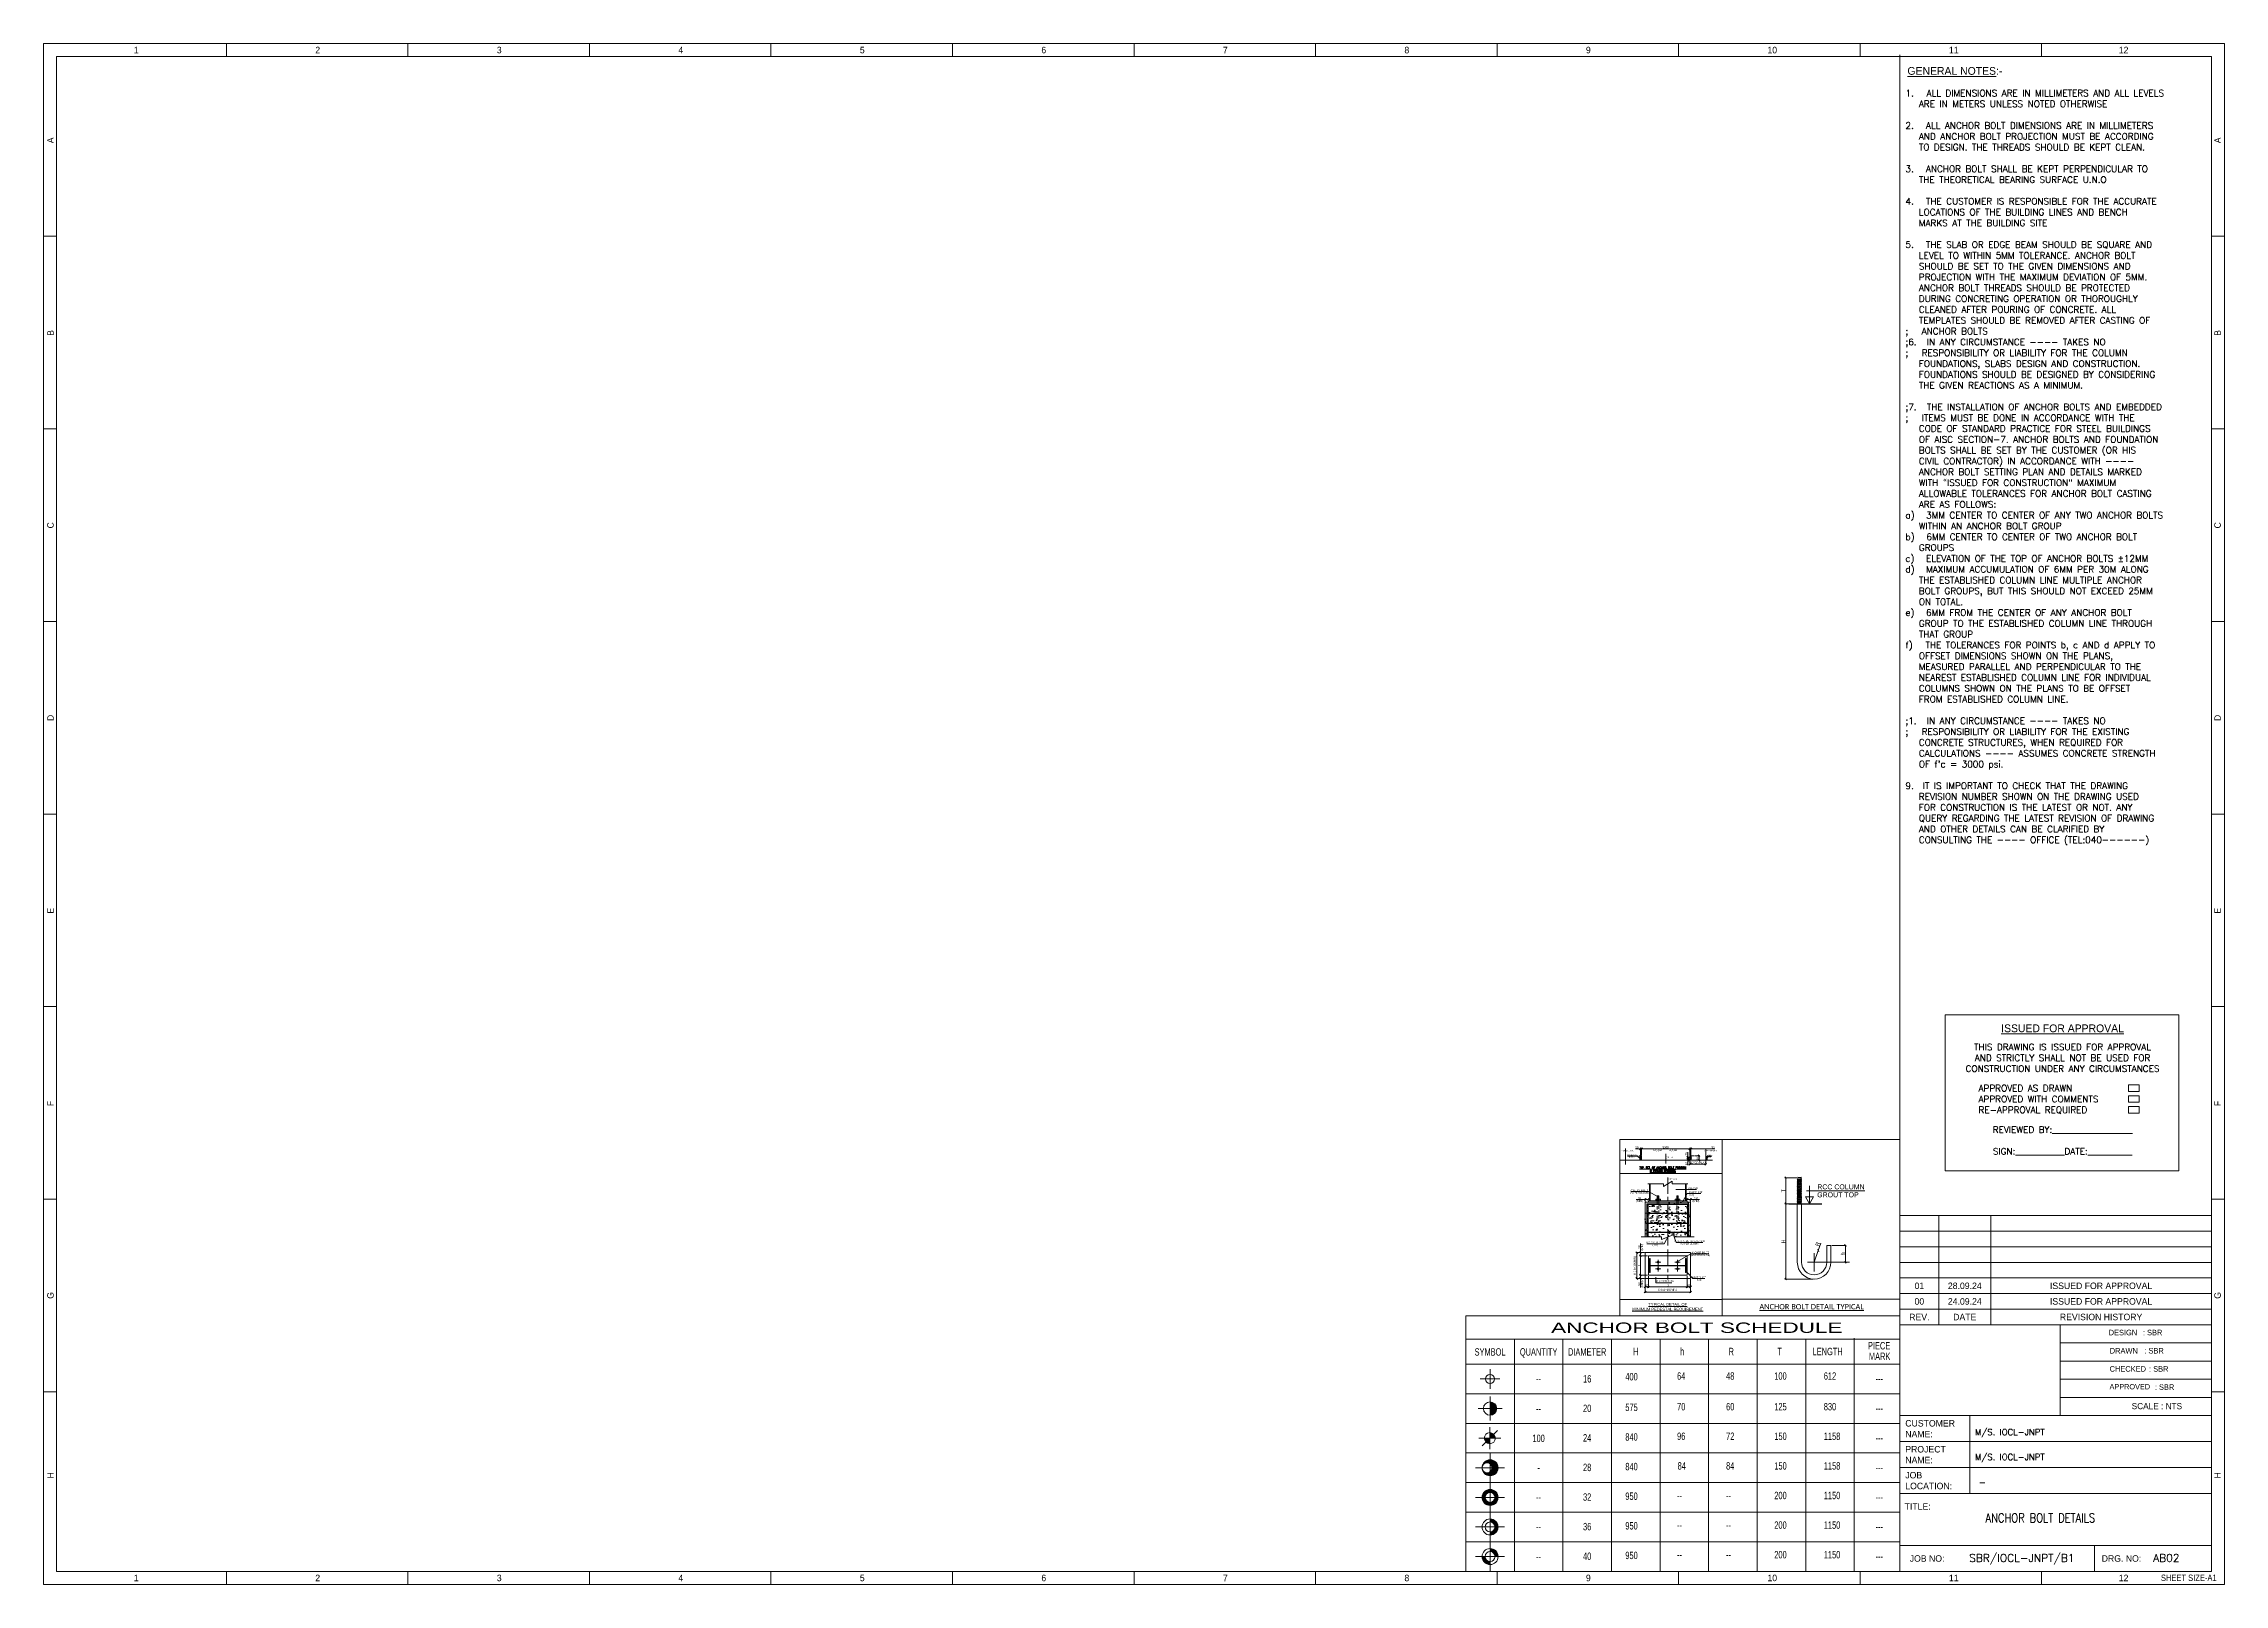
# Model space of a CAD drawing. Header units: feet. Extents: x -874657 to -867941, y -373275 to -356294.
# Drawn here: x -874657 to -867941, y -361038 to -356294 of the extents above.
import ezdxf
from ezdxf.enums import TextEntityAlignment as Align

# ---------------------------------------------------------------- set-up
doc = ezdxf.new("R2010")
doc.units = ezdxf.units.FT
doc.header["$LTSCALE"] = 1350
doc.header["$MEASUREMENT"] = 0
for name, pattern in [('CEN', [3.5, 2.5, -0.5, 0, -0.5]), ('CENTER', [2, 1.25, -0.25, 0.25, -0.25]), ('HIDDEN', [0.375, 0.25, -0.125]), ('PHANTOM', [2.5, 1.25, -0.25, 0.25, -0.25, 0.25, -0.25])]:
    doc.linetypes.add(name, pattern=pattern)
doc.layers.get('0').update_dxf_attribs({"lineweight": 0})
doc.layers.get('Defpoints').update_dxf_attribs({"lineweight": 0})
for name, color, linetype, lineweight in [('5', 3, 'Continuous', 25), ('cen', 1, 'CENTER', 0), ('DIM', 2, 'Continuous', 0), ('FRAME 050', 1, 'Continuous', 0), ('FRAME TEXT', 4, 'Continuous', 0), ('FRAME TXT', 3, 'Continuous', 0), ('hatch', 8, 'Continuous', 0), ('Layer2', 1, 'CEN', 0), ('OBJ', 3, 'Continuous', 0), ('Outline', 8, 'Continuous', 0), ('TXT', 3, 'Continuous', 0)]:
    doc.layers.add(name, color=color, linetype=linetype, lineweight=lineweight)
doc.layers.add('CP', color=2, linetype='Continuous')
doc.layers.add('GRID LINE', color=252, linetype='PHANTOM')
doc.styles.add('ARIAL NARROW', font='arial.ttf')
doc.styles.add('DIM', font='calibri.ttf', dxfattribs={"height": 198})
doc.styles.add('RC', font='ROMANC.SHX')
doc.styles.add('ROMANC', font='ROMANC.shx', dxfattribs={"width": 0.9})
doc.styles.add('RomanD', font='CENTAUR.TTF')
doc.styles.add('RomanS', font='')
doc.styles.add('RomanS.8', font='CENTAUR.TTF', dxfattribs={"width": 0.8})
doc.styles.add('RomanS1', font='romans.shx')
doc.styles.get('RomanS').set_extended_font_data('AR CENA')
doc.dimstyles.new('Dim', dxfattribs={"dimscale": 85, "dimtxt": 2.5, "dimasz": 2.25, "dimexe": 1, "dimexo": 1, "dimgap": 0.5, "dimtad": 1, "dimdec": 0, "dimlfac": 0.05, "dimdsep": 46, "dimtxsty": 'RomanS.8', "dimblk": 'OBLIQUE', "dimcen": 2.5, "dimclrd": 253, "dimclre": 253, "dimclrt": 4, "dimadec": 0, "dimazin": 0, "dimtfac": 1, "dimtdec": 0, "dimtmove": 0, "dimatfit": 3, "dimfxl": 1, "dimtolj": 1, "dimlwd": -1, "dimlwe": -1, "dimarcsym": 0})
pattern_1 = [(90, (-500843.74, -7416.415), (-38.5674495, 2e-15), [])]

# ---------------------------------------------------------------- blocks, each defined once
blk = doc.blocks.new('SSQQ')
for p, q in [((1489023.91, -272496.85), (1489023.91, -272491.85)), ((1489093.91, -272496.85), (1489093.91, -272491.85)), ((1489163.91, -272496.85), (1489163.91, -272491.85)), ((1489233.91, -272491.85), (1489233.91, -272496.85)), ((1489303.91, -272491.85), (1489303.91, -272496.85)), ((1489373.91, -272491.85), (1489373.91, -272496.85)), ((1489443.91, -272491.85), (1489443.91, -272496.85)), ((1489513.91, -272491.85), (1489513.91, -272496.85)), ((1489583.91, -272496.85), (1489583.91, -272491.85)), ((1489653.91, -272496.85), (1489653.91, -272491.85)), ((1489723.91, -272496.85), (1489723.91, -272491.85)), ((1488958.41, -272566.1), (1488953.41, -272566.1)), ((1489789.41, -272566.1), (1489794.41, -272566.1)), ((1488958.41, -272640.35), (1488953.41, -272640.35)), ((1489789.41, -272640.35), (1489794.41, -272640.35)), ((1488958.41, -272714.6), (1488953.41, -272714.6)), ((1489789.41, -272714.6), (1489794.41, -272714.6)), ((1488958.41, -272788.85), (1488953.41, -272788.85)), ((1489789.41, -272788.85), (1489794.41, -272788.85)), ((1488958.41, -272863.1), (1488953.41, -272863.1)), ((1489789.41, -272863.1), (1489794.41, -272863.1)), ((1488958.41, -272937.35), (1488953.41, -272937.35)), ((1489789.41, -272937.35), (1489794.41, -272937.35)), ((1488958.41, -273011.6), (1488953.41, -273011.6)), ((1489789.41, -273011.6), (1489794.41, -273011.6)), ((1489023.91, -273080.85), (1489023.91, -273085.85)), ((1489093.91, -273080.85), (1489093.91, -273085.85)), ((1489163.91, -273080.85), (1489163.91, -273085.85)), ((1489233.91, -273085.85), (1489233.91, -273080.85)), ((1489303.91, -273085.85), (1489303.91, -273080.85)), ((1489373.91, -273085.85), (1489373.91, -273080.85)), ((1489443.91, -273085.85), (1489443.91, -273080.85)), ((1489513.91, -273085.85), (1489513.91, -273080.85)), ((1489583.91, -273080.85), (1489583.91, -273085.85)), ((1489653.91, -273080.85), (1489653.91, -273085.85)), ((1489723.91, -273080.85), (1489723.91, -273085.85))]:
    blk.add_line(p, q)
for points in [[(1489794.41, -273085.85), (1488953.41, -273085.85), (1488953.41, -272491.85), (1489794.41, -272491.85)], [(1489789.41, -273080.85), (1488958.41, -273080.85), (1488958.41, -272496.85), (1489789.41, -272496.85)]]:
    blk.add_lwpolyline(points, close=True)
at = {"style": 'RomanS'}
for s, p in [('1', (1488988.19, -272495.57)), ('2', (1489058.19, -272495.57)), ('3', (1489128.19, -272495.57)), ('4', (1489198.19, -272495.57)), ('5', (1489268.19, -272495.57)), ('6', (1489338.19, -272495.57)), ('7', (1489408.19, -272495.57)), ('8', (1489478.19, -272495.57)), ('9', (1489548.19, -272495.57)), ('10', (1489618.19, -272495.57)), ('11', (1489688.19, -272495.57)), ('12', (1489753.69, -272495.57)), ('1', (1488988.19, -273084.62)), ('2', (1489058.19, -273084.62)), ('3', (1489128.19, -273084.62)), ('4', (1489198.19, -273084.62)), ('5', (1489268.19, -273084.62)), ('6', (1489338.19, -273084.62)), ('7', (1489408.19, -273084.62)), ('8', (1489478.19, -273084.62)), ('9', (1489548.19, -273084.62)), ('10', (1489618.19, -273084.62)), ('11', (1489688.19, -273084.62)), ('12', (1489753.69, -273084.62))]:
    blk.add_text(s, height=2.5, dxfattribs=at).set_placement(p)
for s, p in [('A', (1488957.3, -272530.25)), ('A', (1489793.03, -272530.25)), ('B', (1488957.3, -272604.5)), ('B', (1489793.03, -272604.5)), ('C', (1488957.3, -272678.75)), ('C', (1489793.03, -272678.75)), ('D', (1488957.3, -272753)), ('D', (1489793.03, -272753)), ('E', (1488957.3, -272827.25)), ('E', (1489793.03, -272827.25)), ('F', (1488957.3, -272901.5)), ('F', (1489793.03, -272901.5)), ('G', (1488957.3, -272975.75)), ('G', (1489793.03, -272975.75)), ('H', (1488957.3, -273045)), ('H', (1489793.03, -273045))]:
    blk.add_text(s, height=2.5, rotation=90, dxfattribs=at).set_placement(p)
at = {"style": 'RomanS', "width": 0.8}
blk.add_text('SHEET SIZE-A1', height=2.5, dxfattribs=at).set_placement((1489769.94, -273084.57))
blk = doc.blocks.new('APPROVAL')
at = {"layer": 'FRAME 050'}
for points in [[(-45, 0), (45, 0), (45, 60), (-45, 60)], [(25.72, 30.55), (29.72, 30.55), (29.72, 33.05), (25.72, 33.05)], [(25.72, 26.37), (29.72, 26.37), (29.72, 28.87), (25.72, 28.87)], [(25.72, 22.23), (29.72, 22.23), (29.72, 24.73), (25.72, 24.73)]]:
    blk.add_lwpolyline(points, close=True, dxfattribs=at)
at = {"insert": (-32.11, 33.02), "char_height": 2.5, "attachment_point": 1, "style": 'RomanS1'}
blk.add_mtext('APPROVED AS DRAWN\\PAPPROVED WITH COMMENTS\\PRE-APPROVAL REQUIRED', dxfattribs=at)
at = {"layer": 'FRAME TXT', "attachment_point": 2}
for s, insert, char_height, style in [('{\\LISSUED FOR APPROVAL}', (0.25, 56.34), 3, 'RomanD'), ('THIS DRAWING IS ISSUED FOR APPROVAL\\PAND STRICTLY SHALL NOT BE USED FOR\\PCONSTRUCTION UNDER ANY CIRCUMSTANCES', (0.25, 48.89), 2.5, 'RomanS1'), ('REVIEWED BY:__________________\\P\\PSIGN:___________DATE:__________', (0.25, 17.06), 2.5, 'RomanS1')]:
    blk.add_mtext(s, dxfattribs=dict(at, insert=insert, char_height=char_height, style=style))
blk = doc.blocks.new('*X3')
at = {"color": 0, "linetype": 'Continuous'}
for p, q in [((80.4, 139.84), (80.4, 140.11)), ((80.5, 139.98), (80.5, 140.29)), ((80.6, 140.09), (80.6, 140.45)), ((80.7, 140.19), (80.7, 140.58)), ((80.8, 140.27), (80.8, 140.7)), ((80.9, 140.34), (80.9, 140.81)), ((81, 140.4), (81, 140.91)), ((81.1, 140.45), (81.1, 140.99)), ((81.2, 140.49), (81.2, 141.07)), ((81.3, 140.52), (81.3, 141.14)), ((81.4, 140.55), (81.4, 141.21)), ((81.5, 140.57), (81.5, 141.27)), ((81.6, 140.59), (81.6, 141.32)), ((81.7, 140.6), (81.7, 141.37)), ((81.8, 140.6), (81.8, 141.41)), ((81.9, 140.6), (81.9, 141.45)), ((82, 140.59), (82, 141.49)), ((82.1, 140.58), (82.1, 141.52)), ((82.2, 140.56), (82.2, 141.54)), ((82.3, 140.53), (82.3, 141.56)), ((82.4, 140.5), (82.4, 141.58)), ((82.5, 140.46), (82.5, 141.6)), ((82.6, 140.41), (82.6, 141.61)), ((82.7, 140.35), (82.7, 141.61)), ((82.8, 140.28), (82.8, 141.62)), ((82.9, 140.21), (82.9, 141.62)), ((83, 140.11), (83, 141.61)), ((83.1, 140.01), (83.1, 141.6)), ((83.2, 139.88), (83.2, 141.59)), ((83.3, 139.71), (83.3, 141.57)), ((83.4, 139.49), (83.4, 141.55)), ((83.5, 136.3), (83.5, 141.53)), ((83.6, 136.33), (83.6, 141.5)), ((83.7, 136.36), (83.7, 141.47)), ((83.8, 136.4), (83.8, 141.43)), ((83.9, 136.44), (83.9, 141.39)), ((84, 136.49), (84, 141.35)), ((84.1, 136.54), (84.1, 141.3)), ((84.2, 136.59), (84.2, 141.24)), ((84.3, 136.66), (84.3, 141.18)), ((84.4, 136.72), (84.4, 141.11)), ((84.5, 136.8), (84.5, 141.03)), ((84.6, 136.88), (84.6, 140.95)), ((84.7, 136.97), (84.7, 140.86)), ((84.8, 137.08), (84.8, 140.76)), ((84.9, 137.19), (84.9, 140.64)), ((85, 137.32), (85, 140.51)), ((85.1, 137.46), (85.1, 140.37)), ((85.2, 137.63), (85.2, 140.2)), ((85.3, 137.84), (85.3, 139.99)), ((80.2, 139.42), (80.2, 139.55)), ((80.2, 138.28), (80.2, 138.42)), ((80.3, 139.67), (80.3, 139.87)), ((80.3, 137.96), (80.3, 138.17)), ((80.4, 137.73), (80.4, 137.99)), ((80.5, 137.54), (80.5, 137.85)), ((80.6, 137.39), (80.6, 137.74)), ((80.7, 137.25), (80.7, 137.65)), ((80.8, 137.13), (80.8, 137.57)), ((80.9, 137.02), (80.9, 137.5)), ((81, 136.93), (81, 137.44)), ((81.1, 136.84), (81.1, 137.39)), ((81.2, 136.76), (81.2, 137.34)), ((81.3, 136.69), (81.3, 137.31)), ((81.4, 136.62), (81.4, 137.28)), ((81.5, 136.56), (81.5, 137.26)), ((81.6, 136.51), (81.6, 137.24)), ((81.7, 136.46), (81.7, 137.23)), ((81.8, 136.42), (81.8, 137.23)), ((81.9, 136.38), (81.9, 137.23)), ((82, 136.34), (82, 137.24)), ((82.1, 136.31), (82.1, 137.25)), ((82.2, 136.29), (82.2, 137.27)), ((82.3, 136.27), (82.3, 137.3)), ((82.4, 136.25), (82.4, 137.33)), ((82.5, 136.24), (82.5, 137.38)), ((82.6, 136.23), (82.6, 137.42)), ((82.7, 136.22), (82.7, 137.48)), ((82.8, 136.22), (82.8, 137.55)), ((82.9, 136.22), (82.9, 137.63)), ((83, 136.22), (83, 137.72)), ((83.1, 136.23), (83.1, 137.83)), ((83.2, 136.24), (83.2, 137.96)), ((83.3, 136.26), (83.3, 138.12)), ((83.4, 136.28), (83.4, 138.35)), ((85.4, 138.11), (85.4, 139.72)), ((85.5, 138.56), (85.5, 139.28))]:
    blk.add_line(p, q, dxfattribs=at)
blk = doc.blocks.new('_Oblique')
at = {"color": 0, "linetype": 'ByBlock', "lineweight": -2}
blk.add_line((-0.5, -0.5), (0.5, 0.5), dxfattribs=at)
blk = doc.blocks.new('*D48')
at = {"layer": 'Defpoints', "color": 0, "transparency": 16777216}
for p in [(166949, 40125), (166949, 39819), (167286, 40014)]:
    blk.add_point(p, dxfattribs=at)
at = {"layer": 'OBJ', "color": 253, "linetype": 'Continuous', "transparency": 16777216}
for p, q in [((166949, 40125), (165993, 40125)), ((166949, 39904), (166949, 40210)), ((167286, 40125), (166949, 40125)), ((167286, 40099), (167286, 40210))]:
    blk.add_line(p, q, dxfattribs=at)
at = {"layer": 'OBJ', "color": 253, "transparency": 16777216, "xscale": 191.25, "yscale": 191.25, "zscale": 191.25, "rotation": 180}
blk.add_blockref('_Oblique', (166949, 40125), dxfattribs=at)
at = {"layer": 'OBJ', "color": 253, "transparency": 16777216, "xscale": 191.25, "yscale": 191.25, "zscale": 191.25}
blk.add_blockref('_Oblique', (167286, 40125), dxfattribs=at)
at = {"layer": 'OBJ', "color": 4, "lineweight": 0, "transparency": 16777216, "char_height": 212.5, "attachment_point": 5, "style": 'RomanS.8'}
for s, insert in [('\\A1;(MIN)', (166375, 39925)), ('\\A1;50', (166375, 40276))]:
    blk.add_mtext(s, dxfattribs=dict(at, insert=insert))
blk = doc.blocks.new('*D49')
at = {"layer": 'Defpoints', "color": 0, "transparency": 16777216}
for p in [(171330, 40014), (171667, 40125), (171667, 39819)]:
    blk.add_point(p, dxfattribs=at)
at = {"layer": 'OBJ', "color": 253, "linetype": 'Continuous', "transparency": 16777216}
for p, q in [((171330, 40099), (171330, 40210)), ((171330, 40125), (171667, 40125)), ((171667, 39904), (171667, 40210)), ((171667, 40125), (172623, 40125))]:
    blk.add_line(p, q, dxfattribs=at)
at = {"layer": 'OBJ', "color": 253, "transparency": 16777216, "xscale": 191.25, "yscale": 191.25, "zscale": 191.25, "rotation": 180}
blk.add_blockref('_Oblique', (171330, 40125), dxfattribs=at)
at = {"layer": 'OBJ', "color": 253, "transparency": 16777216, "xscale": 191.25, "yscale": 191.25, "zscale": 191.25}
blk.add_blockref('_Oblique', (171667, 40125), dxfattribs=at)
at = {"layer": 'OBJ', "color": 4, "lineweight": 0, "transparency": 16777216, "char_height": 212.5, "attachment_point": 5, "style": 'RomanS.8'}
for s, insert in [('\\A1;(MIN)', (172241, 39925)), ('\\A1;50', (172241, 40276))]:
    blk.add_mtext(s, dxfattribs=dict(at, insert=insert))
blk = doc.blocks.new('*D50')
at = {"layer": 'Defpoints', "color": 0, "transparency": 16777216}
for p in [(166453, 34238), (167286, 34238), (167286, 32216)]:
    blk.add_point(p, dxfattribs=at)
at = {"layer": 'OBJ', "color": 253, "linetype": 'Continuous', "transparency": 16777216}
for p, q in [((167201, 34238), (166368, 34238)), ((166453, 32216), (166453, 34238)), ((167201, 32216), (166368, 32216))]:
    blk.add_line(p, q, dxfattribs=at)
at = {"layer": 'OBJ', "color": 253, "transparency": 16777216, "xscale": 191.25, "yscale": 191.25, "zscale": 191.25}
for p, rotation in [((166453, 34238), 90), ((166453, 32216), 270)]:
    blk.add_blockref('_Oblique', p, dxfattribs=dict(at, rotation=rotation))
at = {"layer": 'OBJ', "color": 4, "lineweight": 0, "transparency": 16777216, "insert": (166299, 33227), "char_height": 212.5, "attachment_point": 5, "rotation": 90, "style": 'RomanS.8'}
blk.add_mtext('\\A1;b', dxfattribs=at)
blk = doc.blocks.new('*D51')
at = {"layer": 'Defpoints', "color": 0, "transparency": 16777216}
for p in [(166453, 34575), (166949, 34575), (167286, 34238)]:
    blk.add_point(p, dxfattribs=at)
at = {"layer": 'OBJ', "color": 253, "linetype": 'Continuous', "transparency": 16777216}
for p, q in [((166864, 34575), (166368, 34575)), ((167201, 34238), (166368, 34238)), ((166453, 34575), (166453, 35531)), ((166453, 34238), (166453, 34575))]:
    blk.add_line(p, q, dxfattribs=at)
at = {"layer": 'OBJ', "color": 253, "transparency": 16777216, "xscale": 191.25, "yscale": 191.25, "zscale": 191.25}
for p, rotation in [((166453, 34575), 90), ((166453, 34238), 270)]:
    blk.add_blockref('_Oblique', p, dxfattribs=dict(at, rotation=rotation))
at = {"layer": 'OBJ', "color": 4, "lineweight": 0, "transparency": 16777216, "char_height": 212.5, "attachment_point": 5, "rotation": 90, "style": 'RomanS.8'}
for s, insert in [('\\A1;50', (166303, 35149)), ('\\A1;(MIN)', (166653, 35149))]:
    blk.add_mtext(s, dxfattribs=dict(at, insert=insert))
blk = doc.blocks.new('*D52')
at = {"layer": 'Defpoints', "color": 0, "transparency": 16777216}
for p in [(166453, 31879), (166949, 31879), (167286, 32216)]:
    blk.add_point(p, dxfattribs=at)
at = {"layer": 'OBJ', "color": 253, "linetype": 'Continuous', "transparency": 16777216}
for p, q in [((167201, 32216), (166368, 32216)), ((166864, 31879), (166368, 31879)), ((166453, 32216), (166453, 31879)), ((166453, 31879), (166453, 30923))]:
    blk.add_line(p, q, dxfattribs=at)
at = {"layer": 'OBJ', "color": 253, "transparency": 16777216, "xscale": 191.25, "yscale": 191.25, "zscale": 191.25}
for p, rotation in [((166453, 32216), 90), ((166453, 31879), 270)]:
    blk.add_blockref('_Oblique', p, dxfattribs=dict(at, rotation=rotation))
at = {"layer": 'OBJ', "color": 4, "lineweight": 0, "transparency": 16777216, "char_height": 212.5, "attachment_point": 5, "rotation": 90, "style": 'RomanS.8'}
for s, insert in [('\\A1;50', (166303, 31305)), ('\\A1;(MIN)', (166653, 31305))]:
    blk.add_mtext(s, dxfattribs=dict(at, insert=insert))
blk = doc.blocks.new('*D53')
at = {"layer": 'Defpoints', "color": 0, "transparency": 16777216}
for p in [(166949, 31879), (167286, 32216), (166949, 30999)]:
    blk.add_point(p, dxfattribs=at)
at = {"layer": 'OBJ', "color": 253, "linetype": 'Continuous', "transparency": 16777216}
for p, q in [((167286, 32131), (167286, 30914)), ((166949, 31794), (166949, 30914)), ((167286, 30999), (166949, 30999))]:
    blk.add_line(p, q, dxfattribs=at)
at = {"layer": 'OBJ', "color": 253, "transparency": 16777216, "xscale": 191.25, "yscale": 191.25, "zscale": 191.25, "rotation": 180}
blk.add_blockref('_Oblique', (166949, 30999), dxfattribs=at)
at = {"layer": 'OBJ', "color": 253, "transparency": 16777216, "xscale": 191.25, "yscale": 191.25, "zscale": 191.25}
blk.add_blockref('_Oblique', (167286, 30999), dxfattribs=at)
at = {"layer": 'OBJ', "color": 4, "lineweight": 0, "transparency": 16777216, "insert": (167118, 31149), "char_height": 212.5, "attachment_point": 5, "style": 'RomanS.8'}
blk.add_mtext('\\A1;50', dxfattribs=at)
blk = doc.blocks.new('*D54')
at = {"layer": 'Defpoints', "color": 0, "transparency": 16777216}
for p in [(167286, 32216), (171330, 32216), (171330, 30999)]:
    blk.add_point(p, dxfattribs=at)
at = {"layer": 'OBJ', "color": 253, "linetype": 'Continuous', "transparency": 16777216}
for p, q in [((167286, 32131), (167286, 30914)), ((171330, 32131), (171330, 30914)), ((167286, 30999), (171330, 30999))]:
    blk.add_line(p, q, dxfattribs=at)
at = {"layer": 'OBJ', "color": 253, "transparency": 16777216, "xscale": 191.25, "yscale": 191.25, "zscale": 191.25, "rotation": 180}
blk.add_blockref('_Oblique', (167286, 30999), dxfattribs=at)
at = {"layer": 'OBJ', "color": 253, "transparency": 16777216, "xscale": 191.25, "yscale": 191.25, "zscale": 191.25}
blk.add_blockref('_Oblique', (171330, 30999), dxfattribs=at)
at = {"layer": 'OBJ', "color": 4, "lineweight": 0, "transparency": 16777216, "insert": (169308, 31158), "char_height": 212.5, "attachment_point": 5, "style": 'RomanS.8'}
blk.add_mtext('\\A1;d', dxfattribs=at)
blk = doc.blocks.new('*D55')
at = {"layer": 'Defpoints', "color": 0, "transparency": 16777216}
for p in [(171330, 32216), (171667, 31879), (171667, 30999)]:
    blk.add_point(p, dxfattribs=at)
at = {"layer": 'OBJ', "color": 253, "linetype": 'Continuous', "transparency": 16777216}
for p, q in [((171330, 32131), (171330, 30914)), ((171330, 30999), (171667, 30999)), ((171667, 31794), (171667, 30914))]:
    blk.add_line(p, q, dxfattribs=at)
at = {"layer": 'OBJ', "color": 253, "transparency": 16777216, "xscale": 191.25, "yscale": 191.25, "zscale": 191.25, "rotation": 180}
blk.add_blockref('_Oblique', (171330, 30999), dxfattribs=at)
at = {"layer": 'OBJ', "color": 253, "transparency": 16777216, "xscale": 191.25, "yscale": 191.25, "zscale": 191.25}
blk.add_blockref('_Oblique', (171667, 30999), dxfattribs=at)
at = {"layer": 'OBJ', "color": 4, "lineweight": 0, "transparency": 16777216, "insert": (171499, 31149), "char_height": 212.5, "attachment_point": 5, "style": 'RomanS.8'}
blk.add_mtext('\\A1;50', dxfattribs=at)
blk = doc.blocks.new('*D56')
at = {"layer": 'Defpoints', "color": 0, "transparency": 16777216}
for p in [(166949, 34575), (166081, 31879), (166949, 31879)]:
    blk.add_point(p, dxfattribs=at)
at = {"layer": 'OBJ', "color": 253, "linetype": 'Continuous', "transparency": 16777216}
for p, q in [((166864, 34575), (165996, 34575)), ((166081, 34575), (166081, 31879)), ((166864, 31879), (165996, 31879))]:
    blk.add_line(p, q, dxfattribs=at)
at = {"layer": 'OBJ', "color": 253, "transparency": 16777216, "xscale": 191.25, "yscale": 191.25, "zscale": 191.25}
for p, rotation in [((166081, 34575), 90), ((166081, 31879), 270)]:
    blk.add_blockref('_Oblique', p, dxfattribs=dict(at, rotation=rotation))
at = {"layer": 'OBJ', "color": 4, "lineweight": 0, "transparency": 16777216, "insert": (165880, 33227), "char_height": 212.5, "attachment_point": 5, "rotation": 90, "style": 'RomanS.8'}
blk.add_mtext('\\A1;B (=b+100MIN)', dxfattribs=at)
blk = doc.blocks.new('*D57')
at = {"layer": 'Defpoints', "color": 0, "transparency": 16777216}
for p in [(166949, 31879), (171667, 31879), (171667, 30462)]:
    blk.add_point(p, dxfattribs=at)
at = {"layer": 'OBJ', "color": 253, "linetype": 'Continuous', "transparency": 16777216}
for p, q in [((166949, 31794), (166949, 30377)), ((166949, 30462), (171667, 30462)), ((171667, 31794), (171667, 30377))]:
    blk.add_line(p, q, dxfattribs=at)
at = {"layer": 'OBJ', "color": 253, "transparency": 16777216, "xscale": 191.25, "yscale": 191.25, "zscale": 191.25, "rotation": 180}
blk.add_blockref('_Oblique', (166949, 30462), dxfattribs=at)
at = {"layer": 'OBJ', "color": 253, "transparency": 16777216, "xscale": 191.25, "yscale": 191.25, "zscale": 191.25}
blk.add_blockref('_Oblique', (171667, 30462), dxfattribs=at)
at = {"layer": 'OBJ', "color": 4, "lineweight": 0, "transparency": 16777216, "insert": (169308, 30663), "char_height": 212.5, "attachment_point": 5, "style": 'RomanS.8'}
blk.add_mtext('\\A1;D (=d+100MIN)', dxfattribs=at)
blk = doc.blocks.new('*D58')
at = {"color": 253, "linetype": 'Continuous', "ltscale": 0.025, "transparency": 16777216}
for p, q in [((166563, 44741), (166563, 45478)), ((171602, 44741), (171602, 45478)), ((166563, 45393), (171602, 45393))]:
    blk.add_line(p, q, dxfattribs=at)
at = {"layer": 'Defpoints', "color": 0, "linetype": 'ByBlock', "ltscale": 0.025, "transparency": 16777216}
for p in [(166563, 44656), (171602, 45393), (171602, 44656)]:
    blk.add_point(p, dxfattribs=at)
at = {"color": 253, "linetype": 'ByBlock', "ltscale": 0.025, "transparency": 16777216, "xscale": 191.25, "yscale": 191.25, "zscale": 191.25, "rotation": 180}
blk.add_blockref('_Oblique', (166563, 45393), dxfattribs=at)
at = {"color": 253, "linetype": 'ByBlock', "ltscale": 0.025, "transparency": 16777216, "xscale": 191.25, "yscale": 191.25, "zscale": 191.25}
blk.add_blockref('_Oblique', (171602, 45393), dxfattribs=at)
at = {"color": 4, "linetype": 'ByBlock', "lineweight": 0, "ltscale": 0.025, "transparency": 16777216, "char_height": 212.5, "attachment_point": 5, "style": 'RomanS.8'}
for s, insert in [('\\A1;5000', (169083, 45544)), ('\\A1;EQUAL        EQUAL', (169083, 45222))]:
    blk.add_mtext(s, dxfattribs=dict(at, insert=insert))
blk = doc.blocks.new('*D59')
at = {"color": 253, "linetype": 'Continuous', "ltscale": 0.025, "transparency": 16777216}
for p, q in [((166446, 44601), (166446, 45478)), ((166563, 44741), (166563, 45478)), ((166446, 45393), (165928, 45393)), ((166563, 45393), (166446, 45393))]:
    blk.add_line(p, q, dxfattribs=at)
at = {"layer": 'Defpoints', "color": 0, "linetype": 'ByBlock', "ltscale": 0.025, "transparency": 16777216}
for p in [(166446, 45393), (166446, 44516), (166563, 44656)]:
    blk.add_point(p, dxfattribs=at)
at = {"color": 253, "linetype": 'ByBlock', "ltscale": 0.025, "transparency": 16777216, "xscale": 191.25, "yscale": 191.25, "zscale": 191.25, "rotation": 180}
blk.add_blockref('_Oblique', (166446, 45393), dxfattribs=at)
at = {"color": 253, "linetype": 'ByBlock', "ltscale": 0.025, "transparency": 16777216, "xscale": 191.25, "yscale": 191.25, "zscale": 191.25}
blk.add_blockref('_Oblique', (166563, 45393), dxfattribs=at)
at = {"color": 4, "linetype": 'ByBlock', "lineweight": 0, "ltscale": 0.025, "transparency": 16777216, "insert": (166091, 45544), "char_height": 212.5, "attachment_point": 5, "style": 'RomanS.8'}
blk.add_mtext('\\A1;50', dxfattribs=at)
blk = doc.blocks.new('*D60')
at = {"color": 253, "linetype": 'Continuous', "ltscale": 0.025, "transparency": 16777216}
for p, q in [((171557, 44341), (171311, 44341)), ((171491, 44193), (171311, 44193)), ((171396, 44341), (171396, 44193)), ((171396, 44193), (171396, 43689))]:
    blk.add_line(p, q, dxfattribs=at)
at = {"layer": 'Defpoints', "color": 0, "linetype": 'ByBlock', "ltscale": 0.025, "transparency": 16777216}
for p in [(171396, 44193), (171576, 44193), (171642, 44341)]:
    blk.add_point(p, dxfattribs=at)
at = {"color": 253, "linetype": 'ByBlock', "ltscale": 0.025, "transparency": 16777216, "xscale": 191.25, "yscale": 191.25, "zscale": 191.25}
for p, rotation in [((171396, 44341), 90), ((171396, 44193), 270)]:
    blk.add_blockref('_Oblique', p, dxfattribs=dict(at, rotation=rotation))
at = {"color": 4, "linetype": 'ByBlock', "lineweight": 0, "ltscale": 0.025, "transparency": 16777216, "insert": (171246, 43845), "char_height": 212.5, "attachment_point": 5, "rotation": 90, "style": 'RomanS.8'}
blk.add_mtext('\\A1;63', dxfattribs=at)
blk = doc.blocks.new('*D61')
at = {"color": 253, "linetype": 'Continuous', "ltscale": 0.025, "transparency": 16777216}
for p, q in [((171602, 44127), (171602, 43709)), ((173262, 43794), (171602, 43794)), ((173262, 44108), (173262, 43709))]:
    blk.add_line(p, q, dxfattribs=at)
at = {"layer": 'Defpoints', "color": 0, "linetype": 'ByBlock', "ltscale": 0.025, "transparency": 16777216}
for p in [(171602, 44212), (171602, 43794), (173262, 44193)]:
    blk.add_point(p, dxfattribs=at)
at = {"color": 253, "linetype": 'ByBlock', "ltscale": 0.025, "transparency": 16777216, "xscale": 191.25, "yscale": 191.25, "zscale": 191.25, "rotation": 180}
blk.add_blockref('_Oblique', (171602, 43794), dxfattribs=at)
at = {"color": 253, "linetype": 'ByBlock', "ltscale": 0.025, "transparency": 16777216, "xscale": 191.25, "yscale": 191.25, "zscale": 191.25}
blk.add_blockref('_Oblique', (173262, 43794), dxfattribs=at)
at = {"color": 4, "linetype": 'ByBlock', "lineweight": 0, "ltscale": 0.025, "transparency": 16777216, "insert": (172432, 43948), "char_height": 212.5, "attachment_point": 5, "style": 'RomanS.8'}
blk.add_mtext('\\A1;REFER PLAN', dxfattribs=at)
blk = doc.blocks.new('*D62')
at = {"color": 253, "linetype": 'Continuous', "ltscale": 0.025, "transparency": 16777216}
for p, q in [((171602, 44741), (171602, 45478)), ((171719, 44601), (171719, 45478)), ((171602, 45393), (171719, 45393)), ((171719, 45393), (174195, 45393))]:
    blk.add_line(p, q, dxfattribs=at)
at = {"layer": 'Defpoints', "color": 0, "linetype": 'ByBlock', "ltscale": 0.025, "transparency": 16777216}
for p in [(171602, 44656), (171719, 45393), (171719, 44516)]:
    blk.add_point(p, dxfattribs=at)
at = {"color": 253, "linetype": 'ByBlock', "ltscale": 0.025, "transparency": 16777216, "xscale": 191.25, "yscale": 191.25, "zscale": 191.25, "rotation": 180}
blk.add_blockref('_Oblique', (171602, 45393), dxfattribs=at)
at = {"color": 253, "linetype": 'ByBlock', "ltscale": 0.025, "transparency": 16777216, "xscale": 191.25, "yscale": 191.25, "zscale": 191.25}
blk.add_blockref('_Oblique', (171719, 45393), dxfattribs=at)
at = {"color": 4, "linetype": 'ByBlock', "lineweight": 0, "ltscale": 0.025, "transparency": 16777216, "insert": (174031, 45544), "char_height": 212.5, "attachment_point": 5, "style": 'RomanS.8'}
blk.add_mtext('\\A1;50', dxfattribs=at)
blk = doc.blocks.new('*D63')
at = {"color": 253, "linetype": 'Continuous', "ltscale": 0.025, "transparency": 16777216}
for p, q in [((172174, 44675), (172648, 44675)), ((172970, 44193), (172478, 44193)), ((172563, 44675), (172563, 44193))]:
    blk.add_line(p, q, dxfattribs=at)
at = {"layer": 'Defpoints', "color": 0, "linetype": 'ByBlock', "ltscale": 0.025, "transparency": 16777216}
for p in [(172089, 44675), (172563, 44193), (173055, 44193)]:
    blk.add_point(p, dxfattribs=at)
at = {"color": 253, "linetype": 'ByBlock', "ltscale": 0.025, "transparency": 16777216, "xscale": 191.25, "yscale": 191.25, "zscale": 191.25}
for p, rotation in [((172563, 44675), 90), ((172563, 44193), 270)]:
    blk.add_blockref('_Oblique', p, dxfattribs=dict(at, rotation=rotation))
at = {"color": 4, "linetype": 'ByBlock', "lineweight": 0, "ltscale": 0.025, "transparency": 16777216, "insert": (172410, 44434), "char_height": 212.5, "attachment_point": 5, "rotation": 90, "style": 'RomanS.8'}
blk.add_mtext('\\A1;200', dxfattribs=at)
blk = doc.blocks.new('*D64')
at = {"color": 253, "linetype": 'Continuous', "ltscale": 0.025, "transparency": 16777216}
for p, q in [((171557, 44516), (171311, 44516)), ((171560, 44341), (171311, 44341)), ((171396, 44516), (171396, 45030)), ((171396, 44341), (171396, 44516))]:
    blk.add_line(p, q, dxfattribs=at)
at = {"layer": 'Defpoints', "color": 0, "linetype": 'ByBlock', "ltscale": 0.025, "transparency": 16777216}
for p in [(171396, 44516), (171642, 44516), (171645, 44341)]:
    blk.add_point(p, dxfattribs=at)
at = {"color": 253, "linetype": 'ByBlock', "ltscale": 0.025, "transparency": 16777216, "xscale": 191.25, "yscale": 191.25, "zscale": 191.25}
for p, rotation in [((171396, 44516), 90), ((171396, 44341), 270)]:
    blk.add_blockref('_Oblique', p, dxfattribs=dict(at, rotation=rotation))
at = {"color": 4, "linetype": 'ByBlock', "lineweight": 0, "ltscale": 0.025, "transparency": 16777216, "insert": (171244, 44868), "char_height": 212.5, "attachment_point": 5, "rotation": 90, "style": 'RomanS.8'}
blk.add_mtext('\\A1;75', dxfattribs=at)
blk = doc.blocks.new('*D46')
at = {"color": 253, "linetype": 'Continuous', "ltscale": 0.025, "transparency": 16777216}
for p, q in [((182769, 42376), (181515, 42376)), ((181600, 39669), (181600, 42376)), ((182725, 39669), (181515, 39669))]:
    blk.add_line(p, q, dxfattribs=at)
at = {"layer": 'Defpoints', "color": 0, "linetype": 'ByBlock', "ltscale": 0.025, "transparency": 16777216}
for p in [(181600, 42376), (182854, 42376), (182810, 39669)]:
    blk.add_point(p, dxfattribs=at)
at = {"color": 253, "linetype": 'ByBlock', "ltscale": 0.025, "transparency": 16777216, "xscale": 191.25, "yscale": 191.25, "zscale": 191.25}
for p, rotation in [((181600, 42376), 90), ((181600, 39669), 270)]:
    blk.add_blockref('_Oblique', p, dxfattribs=dict(at, rotation=rotation))
at = {"color": 4, "linetype": 'ByBlock', "lineweight": 0, "ltscale": 0.025, "transparency": 16777216, "insert": (181338, 41023), "char_height": 425, "attachment_point": 5, "rotation": 90, "style": 'RomanS.8'}
blk.add_mtext('\\A1;T', dxfattribs=at)
blk = doc.blocks.new('*D47')
at = {"color": 253, "linetype": 'Continuous', "ltscale": 0.025, "transparency": 16777216}
for p, q in [((182725, 39669), (181515, 39669)), ((181600, 31816), (181600, 39669)), ((184476, 31816), (181515, 31816))]:
    blk.add_line(p, q, dxfattribs=at)
at = {"layer": 'Defpoints', "color": 0, "linetype": 'ByBlock', "ltscale": 0.025, "transparency": 16777216}
for p in [(181600, 39669), (182810, 39669), (184561, 31816)]:
    blk.add_point(p, dxfattribs=at)
at = {"color": 253, "linetype": 'ByBlock', "ltscale": 0.025, "transparency": 16777216, "xscale": 191.25, "yscale": 191.25, "zscale": 191.25}
for p, rotation in [((181600, 39669), 90), ((181600, 31816), 270)]:
    blk.add_blockref('_Oblique', p, dxfattribs=dict(at, rotation=rotation))
at = {"color": 4, "linetype": 'ByBlock', "lineweight": 0, "ltscale": 0.025, "transparency": 16777216, "insert": (181342, 35743), "char_height": 425, "attachment_point": 5, "rotation": 90, "style": 'RomanS.8'}
blk.add_mtext('\\A1;H', dxfattribs=at)
blk = doc.blocks.new('*D65')
at = {"color": 253, "linetype": 'Continuous', "ltscale": 0.025, "transparency": 16777216}
for p, q in [((186397, 35318), (187907, 35318)), ((187822, 33567), (187822, 35318)), ((186577, 33567), (187907, 33567))]:
    blk.add_line(p, q, dxfattribs=at)
at = {"layer": 'Defpoints', "color": 0, "linetype": 'ByBlock', "ltscale": 0.025, "transparency": 16777216}
for p in [(186312, 35318), (187822, 35318), (186492, 33567)]:
    blk.add_point(p, dxfattribs=at)
at = {"color": 253, "linetype": 'ByBlock', "ltscale": 0.025, "transparency": 16777216, "xscale": 191.25, "yscale": 191.25, "zscale": 191.25}
for p, rotation in [((187822, 35318), 90), ((187822, 33567), 270)]:
    blk.add_blockref('_Oblique', p, dxfattribs=dict(at, rotation=rotation))
at = {"color": 4, "linetype": 'ByBlock', "lineweight": 0, "ltscale": 0.025, "transparency": 16777216, "insert": (187554, 34442), "char_height": 425, "attachment_point": 5, "rotation": 90, "style": 'RomanS.8'}
blk.add_mtext('\\A1;h', dxfattribs=at)
blk = doc.blocks.new('*D66')
at = {"color": 253, "linetype": 'Continuous', "ltscale": 0.025, "transparency": 16777216}
for p in [(184561, 33567), (185263, 35570)]:
    blk.add_line(p, (184996, 34806), dxfattribs=at)
at = {"layer": 'Defpoints', "color": 0, "linetype": 'ByBlock', "ltscale": 0.025, "transparency": 16777216}
for p in [(184996, 34806), (184561, 33567)]:
    blk.add_point(p, dxfattribs=at)
at = {"color": 253, "linetype": 'ByBlock', "ltscale": 0.025, "transparency": 16777216, "xscale": 191.25, "yscale": 191.25, "zscale": 191.25, "rotation": 250.6882630424806}
blk.add_blockref('_Oblique', (184996, 34806), dxfattribs=at)
at = {"color": 4, "linetype": 'ByBlock', "lineweight": 0, "ltscale": 0.025, "transparency": 16777216, "insert": (184942, 35456), "char_height": 425, "attachment_point": 5, "rotation": 70.68826, "style": 'RomanS.8'}
blk.add_mtext('\\A1;R', dxfattribs=at)
blk = doc.blocks.new('A$Cb54ddd13')
at = {"linetype": 'Continuous', "lineweight": 0}
h = blk.add_hatch(dxfattribs=at)
h.set_pattern_fill('_U', color=3, scale=38.567449, angle=90, style=0, pattern_type=0)
h.set_pattern_definition(pattern_1)
h.paths.add_polyline_path([(151300, 9065), (151612.4, 9065, 0.41421356), (150779.4, 9898.1), (150779.4, 9585.7, -0.41421356)])
h.paths.add_polyline_path([(150779.4, 8544.4), (150779.4, 8232, 0.41421356), (151612.4, 9065), (151300, 9065, -0.41421356)])
h.paths.add_polyline_path([(150258.7, 9065), (149946.3, 9065, 0.41421356), (150779.4, 8232), (150779.4, 8544.4, -0.41421356)])
h.paths.add_polyline_path([(150779.4, 9585.7), (150779.4, 9898.1, 0.41421356), (149946.3, 9065), (150258.7, 9065, -0.41421356)])
h = blk.add_hatch(dxfattribs=at)
h.set_pattern_fill('_U', color=3, scale=38.567449, angle=90, style=0, pattern_type=0)
h.set_pattern_definition(pattern_1)
h.paths.add_polyline_path([(150779.4, 6812.7), (150779.4, 6500.3, -0.41421356), (151300, 5979.6), (151612.4, 5979.6, 0.41421356)])
h.paths.add_polyline_path([(150779.4, 5459), (150779.4, 5146.6, 0.41421356), (151612.4, 5979.6), (151300, 5979.6, -0.41421356)])
h = blk.add_hatch(dxfattribs=at)
h.set_pattern_fill('_U', color=3, scale=38.567449, angle=90, style=0, pattern_type=0)
h.set_pattern_definition(pattern_1)
h.paths.add_polyline_path([(150779.4, 3727.3), (150779.4, 3414.9, -0.41421356), (151300, 2894.2), (151612.4, 2894.2, 0.41421356)])
h.paths.add_polyline_path([(150258.7, 2894.2), (149946.3, 2894.2, 0.41421356), (150779.4, 2061.2), (150779.4, 2373.6, -0.41421356)])
at = {"layer": 'OBJ', "lineweight": 0}
h = blk.add_hatch(dxfattribs=at)
h.set_pattern_fill('AR-CONC', color=1, scale=6.740139, style=0)
h.set_pattern_definition([(50, (-11105736, -1196489.9), (1227.9499, -107.43164), [128.39964, -1412.39602]), (355, (-11105736, -1196489.9), (-237.54153, 1287.74824), [102.71971, -1129.91682]), (100.451, (-11105633.6, -1196498.8), (990.41281, 1180.31073), [109.12284, -1200.35127]), (46.1842, (-11105736, -1196147.5), (1827.11028, -283.37111), [192.59946, -2118.59404]), (96.6356, (-11105583.7, -1196171), (1600.13742, 1667.68252), [163.68426, -1800.5269]), (351.184, (-11105736, -1196147.5), (1600.13993, 1667.67956), [154.07957, -1694.87523]), (21, (-11105564.8, -1196233.1), (1021.90529, -689.28376), [128.39964, -1412.39602]), (326, (-11105564.8, -1196233), (416.55423, 1241.4524), [102.71971, -1129.91682]), (71.4514, (-11105479.6, -1196290.5), (1438.45671, 552.17141), [109.12284, -1200.35127]), (37.5, (-11105736, -1196489.86), (20.817614, 569.912673), [0, -1116.220858, 0, -1147.03677, 0, -1134.196807]), (7.5, (-11105736, -1196489.86), (450.37378, 675.23095), [0, -653.98216, 0, -1090.54093, 0, -432.278783]), (327.5, (-11106117.75, -1196489.86), (913.899392, -38.612528), [0, -427.998795, 0, -1335.35624, 0, -1771.91501]), (317.5, (-11106288.95, -1196489.86), (998.4112, 171.37807), [0, -556.398434, 0, -886.813504, 0, -1258.31646])])
h.paths.add_polyline_path([(170238.3, 37884.6), (170238.3, 39819), (169389.1, 39819), (169389.1, 37803.7, -0.41421356), (169308.2, 37722.9, -0.41421356), (169227.3, 37803.7), (169227.3, 39819), (168378.1, 39819), (168378.1, 37884.6, -0.41421356), (168216.3, 37722.9), (167542.3, 37722.9), (167542.3, 37898.1), (168054.5, 37898.1, 0.41421356), (168216.3, 38059.9), (168216.3, 39819), (166949.1, 39819), (166949.1, 36206.4), (168634.2, 36206.4), (168634.2, 35936.8), (169982.2, 36476), (169982.2, 36206.4), (171667.2, 36206.4), (171667.2, 39819), (170400.1, 39819), (170400.1, 38059.9, 0.41421356), (170561.9, 37898.1), (171074.1, 37898.1), (171074.1, 37722.9), (170400.1, 37722.9, -0.41421356)])
h = blk.add_hatch(dxfattribs=at)
h.set_pattern_fill('STEEL', color=1, scale=67.401385, style=0)
h.set_pattern_definition([(45, (-11105735.98, -1196650.68), (-151.320425, 151.320425), []), (45, (-11105735.98, -1196543.68), (-151.320425, 151.320425), [])])
h.paths.add_polyline_path([(167252.4, 39650.5), (167117.6, 39650.5), (167117.6, 36206.4), (167252.4, 36206.4)])
h = blk.add_hatch(dxfattribs=at)
h.set_pattern_fill('STEEL', color=1, scale=26.960554, angle=90, style=0)
h.set_pattern_definition([(135, (661638.13, -4469545.55), (-60.52817, -60.52817), []), (135, (661595.33, -4469545.55), (-60.52817, -60.52817), [])])
h.paths.add_polyline_path([(167117.6, 39649.8), (167117.6, 39595.9), (168495.3, 39595.9), (168495.3, 39649.8)])
h = blk.add_hatch(dxfattribs=at)
h.set_pattern_fill('STEEL', color=1, scale=26.960554, angle=90, style=0)
h.set_pattern_definition([(135, (661638.13, -4470496.56), (-60.52817, -60.52817), []), (135, (661595.33, -4470496.56), (-60.52817, -60.52817), [])])
h.paths.add_polyline_path([(167117.6, 38698.8), (167117.6, 38644.9), (168495.3, 38644.9), (168495.3, 38698.8)])
h = blk.add_hatch(dxfattribs=at)
h.set_pattern_fill('ANSI31', color=1, scale=13.480277, angle=-15, style=0)
h.set_pattern_definition([(30, (-11105735.98, -1196489.86), (-21.39993976, 37.06578294), [])])
h.paths.add_polyline_path([(168378.1, 40493.1), (168216.3, 40493.1), (168216.3, 39980.8), (168378.1, 39980.8)])
h = blk.add_hatch(dxfattribs=at)
h.set_pattern_fill('STEEL', color=1, scale=26.960554, angle=90, style=0)
h.set_pattern_definition([(135, (663015.686, -4469545.55), (-60.52817, -60.52817), []), (135, (662972.886, -4469545.55), (-60.52817, -60.52817), [])])
h.paths.add_polyline_path([(168495.2, 39649.8), (168495.2, 39595.9), (169872.8, 39595.9), (169872.8, 39649.8)])
h = blk.add_hatch(dxfattribs=at)
h.set_pattern_fill('STEEL', color=1, scale=26.960554, angle=90, style=0)
h.set_pattern_definition([(135, (663015.686, -4470496.56), (-60.52817, -60.52817), []), (135, (662972.886, -4470496.56), (-60.52817, -60.52817), [])])
h.paths.add_polyline_path([(168495.2, 38698.8), (168495.2, 38644.9), (169872.8, 38644.9), (169872.8, 38698.8)])
h = blk.add_hatch(dxfattribs=at)
h.set_pattern_fill('STEEL', color=1, scale=26.960554, angle=90, style=0)
h.set_pattern_definition([(135, (664425.29, -4469545.55), (-60.52817, -60.52817), []), (135, (664382.49, -4469545.55), (-60.52817, -60.52817), [])])
h.paths.add_polyline_path([(169904.8, 39649.8), (169904.8, 39595.9), (171282.4, 39595.9), (171282.4, 39649.8)])
h = blk.add_hatch(dxfattribs=at)
h.set_pattern_fill('STEEL', color=1, scale=26.960554, angle=90, style=0)
h.set_pattern_definition([(135, (664425.29, -4470496.56), (-60.52817, -60.52817), []), (135, (664382.49, -4470496.56), (-60.52817, -60.52817), [])])
h.paths.add_polyline_path([(169904.8, 38698.8), (169904.8, 38644.9), (171282.4, 38644.9), (171282.4, 38698.8)])
h = blk.add_hatch(dxfattribs=at)
h.set_pattern_fill('ANSI31', color=1, scale=13.480277, angle=-15, style=0)
h.set_pattern_definition([(30, (-11103713.937, -1196489.86), (-21.39993976, 37.06578294), [])])
h.paths.add_polyline_path([(170400.1, 40493.1), (170238.3, 40493.1), (170238.3, 39980.8), (170400.1, 39980.8)])
h = blk.add_hatch(dxfattribs=at)
h.set_pattern_fill('STEEL', color=1, scale=67.401385, style=0)
h.set_pattern_definition([(135, (11444352.36, -1196650.68), (151.320425, 151.320425), []), (135, (11444352.36, -1196543.68), (151.320425, 151.320425), [])])
h.paths.add_polyline_path([(171363.9, 39650.5), (171498.7, 39650.5), (171498.7, 36206.4), (171363.9, 36206.4)])
h = blk.add_hatch(dxfattribs=at)
h.set_pattern_fill('STEEL', color=1, scale=26.960554, angle=90, style=0)
h.set_pattern_definition([(135, (661638.13, -4471543.63), (-60.52817, -60.52817), []), (135, (661595.33, -4471543.63), (-60.52817, -60.52817), [])])
h.paths.add_polyline_path([(167117.6, 37651.7), (167117.6, 37597.8), (168495.3, 37597.8), (168495.3, 37651.7)])
h = blk.add_hatch(dxfattribs=at)
h.set_pattern_fill('STEEL', color=1, scale=26.960554, angle=90, style=0)
h.set_pattern_definition([(135, (661638.13, -4472485.03), (-60.52817, -60.52817), []), (135, (661595.33, -4472485.03), (-60.52817, -60.52817), [])])
h.paths.add_polyline_path([(167117.6, 36710.3), (167117.6, 36656.4), (168495.3, 36656.4), (168495.3, 36710.3)])
h = blk.add_hatch(dxfattribs=at)
h.set_pattern_fill('STEEL', color=1, scale=26.960554, angle=90, style=0)
h.set_pattern_definition([(135, (663015.686, -4471543.63), (-60.52817, -60.52817), []), (135, (662972.886, -4471543.63), (-60.52817, -60.52817), [])])
h.paths.add_polyline_path([(168495.2, 37651.7), (168495.2, 37597.8), (169872.8, 37597.8), (169872.8, 37651.7)])
h = blk.add_hatch(dxfattribs=at)
h.set_pattern_fill('STEEL', color=1, scale=26.960554, angle=90, style=0)
h.set_pattern_definition([(135, (663015.686, -4472485.03), (-60.52817, -60.52817), []), (135, (662972.886, -4472485.03), (-60.52817, -60.52817), [])])
h.paths.add_polyline_path([(168495.2, 36710.3), (168495.2, 36656.4), (169872.8, 36656.4), (169872.8, 36710.3)])
h = blk.add_hatch(dxfattribs=at)
h.set_pattern_fill('STEEL', color=1, scale=26.960554, angle=90, style=0)
h.set_pattern_definition([(135, (664425.29, -4471543.63), (-60.52817, -60.52817), []), (135, (664382.49, -4471543.63), (-60.52817, -60.52817), [])])
h.paths.add_polyline_path([(169904.8, 37651.7), (169904.8, 37597.8), (171282.4, 37597.8), (171282.4, 37651.7)])
h = blk.add_hatch(dxfattribs=at)
h.set_pattern_fill('STEEL', color=1, scale=26.960554, angle=90, style=0)
h.set_pattern_definition([(135, (664425.29, -4472485.03), (-60.52817, -60.52817), []), (135, (664382.49, -4472485.03), (-60.52817, -60.52817), [])])
h.paths.add_polyline_path([(169904.8, 36710.3), (169904.8, 36656.4), (171282.4, 36656.4), (171282.4, 36710.3)])
at = {"color": 4, "lineweight": 0}
for p, q in [((166335.9, 44657), (166335.9, 44629.7)), ((166335.9, 44629.7), (166345.2, 44629.7)), ((166335.9, 44211.1), (166335.9, 44238.4)), ((166335.9, 44238.4), (166345.2, 44238.4)), ((166345.2, 44657), (166345.2, 44629.7)), ((166345.2, 44211.1), (166345.2, 44238.4)), ((166353.7, 44674.8), (166543.9, 44674.8)), ((166543.9, 44665.4), (166353.7, 44665.4)), ((166543.9, 44202.7), (166353.7, 44202.7)), ((166353.7, 44193.4), (166543.9, 44193.4)), ((166553.3, 44212.1), (166553.3, 44656.1)), ((166562.6, 44656.1), (166562.6, 44212.1)), ((171602.5, 44656.1), (171602.5, 44212.1)), ((171611.8, 44212.1), (171611.8, 44656.1)), ((171811.5, 44674.8), (171621.2, 44674.8)), ((171621.2, 44665.4), (171811.5, 44665.4)), ((171621.2, 44202.7), (171811.5, 44202.7)), ((171811.5, 44193.4), (171621.2, 44193.4)), ((171819.9, 44657), (171819.9, 44629.7)), ((171829.2, 44629.7), (171819.9, 44629.7)), ((171819.9, 44211.1), (171819.9, 44238.4)), ((171829.2, 44238.4), (171819.9, 44238.4)), ((171829.2, 44657), (171829.2, 44629.7)), ((171829.2, 44211.1), (171829.2, 44238.4))]:
    blk.add_line(p, q, dxfattribs=at)
at = {"color": 3, "lineweight": 0}
for p, q in [((166368.6, 44515.9), (166523, 44515.9)), ((166368.6, 44340.6), (166523, 44340.6)), ((166445.8, 44593.1), (166445.8, 44438.7)), ((166445.8, 44417.8), (166445.8, 44263.4)), ((171796.5, 44515.9), (171642.1, 44515.9)), ((171796.5, 44340.6), (171642.1, 44340.6)), ((171719.3, 44593.1), (171719.3, 44438.7)), ((171719.3, 44417.8), (171719.3, 44263.4)), ((174981.6, 27992.4), (193501.2, 27992.4)), ((148248.4, 25552.6), (193501.2, 25552.6)), ((153310.4, 25552.6), (153310.4, 1351.5)), ((158372.4, 25552.6), (158372.4, 1351.5)), ((163434.3, 25552.6), (163434.3, 1351.5)), ((168496.3, 25552.6), (168496.3, 1351.5)), ((173558.3, 25552.6), (173558.3, 1351.5)), ((178620.3, 25552.6), (178620.3, 1351.5)), ((183682.3, 25552.6), (183682.3, 1351.5)), ((188744.3, 25552.6), (188744.3, 1351.5)), ((148248.4, 22949.3), (193501.2, 22949.3)), ((149758.5, 21406.6), (151800.3, 21406.6)), ((150779.4, 22427.5), (150779.4, 20385.7)), ((148248.4, 19863.9), (193501.2, 19863.9)), ((149527.1, 18321.2), (152031.7, 18321.2)), ((150779.4, 19573.5), (150779.4, 17068.9)), ((148248.4, 16778.5), (193501.2, 16778.5)), ((149949.6, 14432.1), (151557, 16039.5)), ((150753.3, 16372.4), (150753.3, 14099.2)), ((148248.4, 13693.1), (193501.2, 13693.1)), ((149616.7, 15235.8), (151889.9, 15235.8)), ((150779.4, 13653.2), (150779.4, 10647.7)), ((149276.6, 12150.4), (152282.1, 12150.4)), ((148248.4, 10607.7), (193501.2, 10607.7)), ((150779.4, 10567.8), (150779.4, 7562.3)), ((148248.4, 7522.3), (193501.2, 7522.3)), ((149276.6, 9065), (152282.1, 9065)), ((150779.4, 7482.4), (150779.4, 4476.9)), ((149276.6, 5979.6), (152282.1, 5979.6)), ((148248.4, 4436.9), (193501.2, 4436.9)), ((149276.6, 2894.2), (152282.1, 2894.2)), ((150779.4, 4397), (150779.4, 1391.5)), ((148248.4, 1351.5), (193501.2, 1351.5))]:
    blk.add_line(p, q, dxfattribs=at)
for p, q in [((184561.3, 34517.5), (184561.3, 32616.5)), ((183864.7, 33567), (188264.4, 33567)), ((183904.5, 33567), (185218.1, 33567))]:
    blk.add_line(p, q)
at = {"lineweight": 0}
for points in [[(164316, 46347.1), (174981.6, 46347.1), (174981.6, 27992.4), (164316, 27992.4)], [(174981.6, 46347.1), (193501.2, 46347.1), (193501.2, 27992.4), (174981.6, 27992.4)], [(164316, 27992.4), (174981.6, 27992.4), (174981.6, 29692.6), (164316, 29692.6)], [(174981.6, 27992.4), (193501.2, 27992.4), (193501.2, 29706.5), (174981.6, 29706.5)]]:
    blk.add_lwpolyline(points, close=True, dxfattribs=at)
blk.add_lwpolyline([(148248.4, 1351.5), (148248.4, 27992.4), (193501.2, 27992.4), (193501.2, 1351.5)], dxfattribs=at)
at = {"color": 3, "lineweight": 0}
for points, const_width in [([(150779.4, 17974.1, 0.41421356), (151126.5, 18321.2, 0.41421356), (150779.4, 18668.3, 1)], 694.2), ([(150753.3, 14946.6, -0.41421356), (150464, 15235.8, -0.41421356)], 578.5), ([(150753.3, 15525.1, -0.41421356), (151042.5, 15235.8, -0.41421356)], 578.5)]:
    blk.add_lwpolyline(points, format="xyb", dxfattribs=dict(at, const_width=const_width))
for centre, radius in [((166445.8, 44515.9), 35), ((166445.8, 44340.6), 35), ((171719.3, 44515.9), 35), ((171719.3, 44340.6), 35), ((150779.4, 21406.6), 462.8), ((150779.4, 18321.2), 694.2), ((150753.3, 15235.8), 578.5), ((150779.4, 12150.4), 833.1), ((150467, 12150.4), 520.7), ((150779.4, 9065), 833.1), ((150779.4, 9065), 520.7), ((150779.4, 5979.6), 833.1), ((150779.4, 5979.6), 520.7), ((150779.4, 2894.2), 833.1), ((150779.4, 2894.2), 520.7)]:
    blk.add_circle(centre, radius, dxfattribs=at)
at = {"color": 4, "lineweight": 0}
for centre, radius, start, end in [((166353.7, 44657), 17.8, 90, 180), ((166353.7, 44211.1), 17.8, 180, 270), ((166353.7, 44657), 8.41, 90, 180), ((166353.7, 44211.1), 8.41, 180, 270), ((171811.5, 44657), 17.8, 0, 90), ((171811.5, 44657), 8.41, 0, 90), ((171811.5, 44211.1), 17.8, 270, 0), ((171811.5, 44211.1), 8.41, 270, 0)]:
    blk.add_arc(centre, radius, start, end, dxfattribs=at)
at = {"color": 3, "lineweight": 0}
blk.add_arc((188743, 25639.2), 1.24, 0, 90, dxfattribs=at)
at = {"color": 4, "lineweight": 0, "extrusion": (0, 0, -1)}
for centre, major_axis, start_param, end_param in [((166543.9, 44656.1), (13.2, 13.2), -0.78539816, 0.78539816), ((166543.9, 44656.1), (6.61, 6.61), -0.78539816, 0.78539816), ((171621.2, 44212.1), (13.2, 13.2), 2.35619449, 3.92699082), ((171621.2, 44212.1), (6.61, 6.61), 2.35619449, 3.92699082)]:
    blk.add_ellipse(centre, major_axis=major_axis, ratio=1, start_param=start_param, end_param=end_param, dxfattribs=at)
at = {"color": 4, "lineweight": 0}
for centre, major_axis, start_param, end_param in [((166543.9, 44212.1), (-13.2, 13.2), 2.35619449, 3.92699082), ((166543.9, 44212.1), (-6.61, 6.61), 2.35619449, 3.92699082), ((171621.2, 44656.1), (-13.2, 13.2), -0.78539816, 0.78539816), ((171621.2, 44656.1), (-6.61, 6.61), -0.78539816, 0.78539816)]:
    blk.add_ellipse(centre, major_axis=major_axis, ratio=1, start_param=start_param, end_param=end_param, dxfattribs=at)
at = {"layer": '5', "lineweight": 0}
blk.add_line((164392.6, 44193.4), (173971.9, 44193.4), dxfattribs=at)
at = {"layer": 'cen', "lineweight": 0}
for p, q in [((164903.3, 43745.4), (164903.3, 45435.1)), ((169093.6, 43874.3), (169093.6, 44862.2)), ((173261.9, 43745.4), (173261.9, 45435.1)), ((169308.2, 42402.5), (169308.2, 35104.1)), ((169308.2, 34904.5), (169308.2, 31773.7)), ((168566.8, 33564), (168027.6, 33564)), ((168566.8, 32890), (168027.6, 32890)), ((168297.2, 33833.6), (168297.2, 33294.4)), ((168297.2, 33159.6), (168297.2, 32620.4)), ((170588.8, 33564), (170049.6, 33564)), ((170588.8, 32890), (170049.6, 32890)), ((170319.2, 33833.6), (170319.2, 33294.4)), ((170319.2, 33159.6), (170319.2, 32620.4))]:
    blk.add_line(p, q, dxfattribs=at)
at = {"layer": 'cen', "lineweight": 0, "ltscale": 8}
blk.add_line((171811.5, 44674.8), (172089, 44674.8), dxfattribs=at)
at = {"layer": 'DIM', "color": 2, "lineweight": 0}
blk.add_line((171806.1, 44193.4), (172634.1, 44193.4), dxfattribs=at)
at = {"layer": 'DIM', "linetype": 'Continuous'}
for p, q in [((182810.3, 42185.9), (183248.1, 42290.2)), ((182854.1, 42228.1), (182810.3, 42185.9)), ((182810.3, 42090.6), (183248.1, 42195)), ((182854.1, 42139.8), (182810.3, 42185.9)), ((182854.1, 42132.8), (182810.3, 42090.6)), ((182810.3, 41995.4), (183248.1, 42099.7)), ((182854.1, 42044.5), (182810.3, 42090.6)), ((182854.1, 42037.6), (182810.3, 41995.4)), ((182854.1, 41949.3), (182810.3, 41995.4)), ((182810.3, 41875.3), (183248.1, 41979.7)), ((182810.3, 41875.3), (182854.1, 41949.3)), ((182854.1, 41829.3), (182810.3, 41875.3)), ((182810.3, 41755.3), (183248.1, 41859.7)), ((182810.3, 41755.3), (182854.1, 41829.3)), ((182854.1, 41709.3), (182810.3, 41755.3)), ((182810.3, 41635.3), (183248.1, 41739.7)), ((182810.3, 41635.3), (182854.1, 41709.3)), ((182854.1, 41589.3), (182810.3, 41635.3)), ((182810.3, 41515.3), (183248.1, 41619.7)), ((182810.3, 41515.3), (182854.1, 41589.3)), ((182854.1, 41469.3), (182810.3, 41515.3)), ((182810.3, 41395.3), (183248.1, 41499.7)), ((182810.3, 41395.3), (182854.1, 41469.3)), ((182854.1, 41349.3), (182810.3, 41395.3)), ((182810.3, 41275.3), (183248.1, 41379.7)), ((182810.3, 41275.3), (182854.1, 41349.3)), ((182854.1, 41229.2), (182810.3, 41275.3)), ((182810.3, 41155.3), (183248.1, 41259.7)), ((182810.3, 41155.3), (182854.1, 41229.2)), ((182854.1, 41109.2), (182810.3, 41155.3)), ((182810.3, 41035.3), (183248.1, 41139.7)), ((182810.3, 41035.3), (182854.1, 41109.2)), ((182854.1, 40989.2), (182810.3, 41035.3)), ((182810.3, 40915.3), (183248.1, 41019.7)), ((182810.3, 40915.3), (182854.1, 40989.2)), ((182854.1, 42228.1), (183204.3, 42311.6)), ((182854.1, 42132.8), (183204.3, 42216.3)), ((182854.1, 42037.6), (183204.3, 42121)), ((182854.1, 41949.3), (183204.3, 42025.8)), ((182854.1, 41829.3), (183204.3, 41905.8)), ((182854.1, 41709.3), (183204.3, 41785.8)), ((182854.1, 41589.3), (183204.3, 41665.8)), ((182854.1, 41469.3), (183204.3, 41545.8)), ((182854.1, 41349.3), (183204.3, 41425.8)), ((182854.1, 41229.2), (183204.3, 41305.8)), ((182854.1, 41109.2), (183204.3, 41185.8)), ((182854.1, 40989.2), (183204.3, 41065.8)), ((182854.1, 40869.2), (183204.3, 40945.8)), ((183204.3, 42311.6), (183248.1, 42290.2)), ((183248.1, 42290.2), (183204.3, 42216.3)), ((183204.3, 42216.3), (183248.1, 42195)), ((183248.1, 42195), (183204.3, 42121)), ((183204.3, 42121), (183248.1, 42099.7)), ((183248.1, 42099.7), (183204.3, 42025.8)), ((183204.3, 42025.8), (183248.1, 41979.7)), ((183248.1, 41979.7), (183204.3, 41905.8)), ((183204.3, 41905.8), (183248.1, 41859.7)), ((183248.1, 41859.7), (183204.3, 41785.8)), ((183204.3, 41785.8), (183248.1, 41739.7)), ((183248.1, 41739.7), (183204.3, 41665.8)), ((183204.3, 41665.8), (183248.1, 41619.7)), ((183248.1, 41619.7), (183204.3, 41545.8)), ((183204.3, 41545.8), (183248.1, 41499.7)), ((183248.1, 41499.7), (183204.3, 41425.8)), ((183204.3, 41425.8), (183248.1, 41379.7)), ((183248.1, 41379.7), (183204.3, 41305.8)), ((183204.3, 41305.8), (183248.1, 41259.7)), ((183248.1, 41259.7), (183204.3, 41185.8)), ((183204.3, 41185.8), (183248.1, 41139.7)), ((183248.1, 41139.7), (183204.3, 41065.8)), ((183204.3, 41065.8), (183248.1, 41019.7)), ((183248.1, 41019.7), (183204.3, 40945.8)), ((183204.3, 40945.8), (183248.1, 40899.7)), ((182854.1, 40869.2), (182810.3, 40915.3)), ((182810.3, 40795.3), (183248.1, 40899.7)), ((182810.3, 40795.3), (182854.1, 40869.2)), ((182854.1, 40749.2), (182810.3, 40795.3)), ((182810.3, 40675.3), (183248.1, 40779.7)), ((182810.3, 40675.3), (182854.1, 40749.2)), ((182854.1, 40629.2), (182810.3, 40675.3)), ((182810.3, 40555.3), (183248.1, 40659.7)), ((182810.3, 40555.3), (182854.1, 40629.2)), ((182854.1, 40509.2), (182810.3, 40555.3)), ((182810.3, 40435.3), (182993.7, 40479)), ((182810.3, 40435.3), (182836.2, 40479)), ((182854.1, 40389.2), (182810.3, 40435.3)), ((182810.3, 40315.3), (183248.1, 40419.7)), ((182810.3, 40315.3), (182854.1, 40389.2)), ((182854.1, 40269.2), (182810.3, 40315.3)), ((182810.3, 40195.3), (183248.1, 40299.7)), ((182810.3, 40195.3), (182854.1, 40269.2)), ((182854.1, 40149.2), (182810.3, 40195.3)), ((182810.3, 40075.3), (183248.1, 40179.7)), ((182810.3, 40075.3), (182854.1, 40149.2)), ((182854.1, 40029.2), (182810.3, 40075.3)), ((182810.3, 39955.3), (183248.1, 40059.7)), ((182810.3, 39955.3), (182854.1, 40029.2)), ((182854.1, 39909.2), (182810.3, 39955.3)), ((182810.3, 39835.3), (183248.1, 39939.7)), ((182810.3, 39835.3), (182854.1, 39909.2)), ((182854.1, 39789.2), (182810.3, 39835.3)), ((182810.3, 39715.3), (183248.1, 39819.7)), ((182810.3, 39715.3), (182854.1, 39789.2)), ((182854.1, 39669.2), (182810.3, 39715.3)), ((182836.2, 40479), (182854.1, 40509.2)), ((182854.1, 40749.2), (183204.3, 40825.8)), ((182854.1, 40629.2), (183204.3, 40705.8)), ((182854.1, 40509.2), (183204.3, 40585.8)), ((182854.1, 40389.2), (183204.3, 40465.8)), ((182854.1, 40269.2), (183204.3, 40345.8)), ((182854.1, 40149.2), (183204.3, 40225.8)), ((182854.1, 40029.2), (183204.3, 40105.8)), ((182854.1, 39909.2), (183204.3, 39985.7)), ((182854.1, 39789.2), (183204.3, 39865.7)), ((182854.1, 39669.2), (183204.3, 39745.7)), ((182993.7, 40479), (183248.1, 40539.7)), ((183248.1, 40899.7), (183204.3, 40825.8)), ((183204.3, 40825.8), (183248.1, 40779.7)), ((183248.1, 40779.7), (183204.3, 40705.8)), ((183204.3, 40705.8), (183248.1, 40659.7)), ((183248.1, 40659.7), (183204.3, 40585.8)), ((183204.3, 40585.8), (183248.1, 40539.7)), ((183248.1, 40539.7), (183204.3, 40465.8)), ((183204.3, 40465.8), (183248.1, 40419.7)), ((183248.1, 40419.7), (183204.3, 40345.8)), ((183204.3, 40345.8), (183248.1, 40299.7)), ((183248.1, 40299.7), (183204.3, 40225.8)), ((183204.3, 40225.8), (183248.1, 40179.7)), ((183248.1, 40179.7), (183204.3, 40105.8)), ((183204.3, 40105.8), (183248.1, 40059.7)), ((183248.1, 40059.7), (183204.3, 39985.7)), ((183204.3, 39985.7), (183248.1, 39939.7)), ((183248.1, 39939.7), (183204.3, 39865.7)), ((183204.3, 39865.7), (183248.1, 39819.7)), ((183248.1, 39819.7), (183204.3, 39745.7)), ((183204.3, 39745.7), (183204.3, 39669.2))]:
    blk.add_line(p, q, dxfattribs=at)
at = {"layer": 'DIM', "color": 7}
for p, q in [((182854.1, 42228.1), (182854.1, 42375.9)), ((182885.9, 42421.7), (182856.7, 42392.5)), ((183206.9, 42392.5), (182856.7, 42392.5)), ((183177.7, 42421.7), (183206.9, 42392.5)), ((183206.9, 42328.2), (183206.9, 42392.5)), ((182810.3, 39669.2), (183248.1, 39669.2)), ((182810.3, 39669.2), (183248.1, 39669.2)), ((182810.3, 39669.2), (182810.3, 33567)), ((183248.1, 39669.2), (183248.1, 33567)), ((185874.5, 35318), (186312.3, 35318)), ((185874.5, 35318), (185874.5, 33567)), ((186312.3, 35318), (186312.3, 33567))]:
    blk.add_line(p, q, dxfattribs=at)
at = {"layer": 'DIM'}
for p, q in [((182856.7, 42392.5), (183209.5, 42392.5)), ((183206.9, 42375.9), (183206.9, 42280.4))]:
    blk.add_line(p, q, dxfattribs=at)
at = {"layer": 'DIM', "color": 1}
for p, q in [((183779.1, 41009.4), (189844.9, 41009.4)), ((184092.9, 39669.2), (184092.9, 41537.1))]:
    blk.add_line(p, q, dxfattribs=at)
blk.add_lwpolyline([(184513.2, 40397.1), (183672.7, 40397.1), (184092.9, 39669.2)], close=True, dxfattribs=at)
at = {"layer": 'DIM', "color": 7}
for radius in [1751, 1313.2]:
    blk.add_arc((184561.3, 33567), radius, 180, 0, dxfattribs=at)
at = {"layer": 'FRAME 050'}
for p, q in [((193501.2, 1351.5), (193501.2, 159401.4)), ((193501.2, 38428.3), (225977.2, 38428.3)), ((193501.2, 36804.5), (225977.2, 36804.5)), ((197560.7, 27061.7), (197560.7, 38428.3)), ((202973.4, 27061.7), (202973.4, 38428.3)), ((193501.2, 35180.7), (225977.2, 35180.7)), ((193501.2, 33556.9), (225977.2, 33556.9)), ((193501.2, 31933.1), (225977.2, 31933.1)), ((193501.2, 30309.3), (225977.2, 30309.3)), ((193501.2, 28685.5), (225977.2, 28685.5)), ((193501.2, 27061.7), (225977.2, 27061.7)), ((210210.5, 17589.5), (210210.5, 27061.7)), ((210210.5, 25167.3), (225977.2, 25167.3)), ((210210.5, 23272.8), (225977.2, 23272.8)), ((210210.5, 21378.4), (225977.2, 21378.4)), ((210210.5, 19484), (225977.2, 19484)), ((193501.2, 17589.5), (225977.2, 17589.5)), ((200808.3, 9470.5), (200808.3, 17589.5)), ((193501.2, 14883.2), (225977.2, 14883.2)), ((193501.2, 12176.9), (225977.2, 12176.9)), ((193501.2, 9470.5), (225977.2, 9470.5)), ((193501.2, 4057.9), (225977.2, 4057.9)), ((213798.7, 1351.5), (213798.7, 4057.9))]:
    blk.add_line(p, q, dxfattribs=at)
at = {"layer": 'GRID LINE', "color": 9, "linetype": 'CENTER', "ltscale": 15}
blk.add_line((181939, 39669.2), (185353.9, 39669.2), dxfattribs=at)
at = {"layer": 'hatch', "lineweight": 0}
for p, q in [((174860.7, 42824.5), (164316, 42824.5)), ((174981.6, 42824.5), (164316, 42824.5)), ((174981.6, 27992.4), (164316, 27992.4))]:
    blk.add_line(p, q, dxfattribs=at)
at = {"layer": 'Layer2', "linetype": 'ByBlock', "lineweight": 0}
for p, q in [((166520.6, 44515.9), (166392.3, 44515.9)), ((166520.6, 44340.6), (166392.3, 44340.6)), ((166520.6, 44340.6), (166392.3, 44340.6)), ((171644.6, 44515.9), (171772.8, 44515.9)), ((171644.6, 44340.6), (171772.8, 44340.6)), ((171644.6, 44340.6), (171772.8, 44340.6))]:
    blk.add_line(p, q, dxfattribs=at)
at = {"layer": 'OBJ', "lineweight": 0}
for p, q in [((167387.3, 39980.8), (167387.3, 41746.1)), ((171229.1, 39980.8), (171229.1, 41746.1))]:
    blk.add_line(p, q, dxfattribs=at)
at = {"layer": 'OBJ', "color": 1, "lineweight": 0}
for p, q in [((167454.7, 39980.8), (167454.7, 41746.1)), ((171161.7, 39980.8), (171161.7, 41746.1)), ((171667.2, 39819), (166949.1, 39819)), ((166949.1, 39819), (166949.1, 36206.4)), ((167252.4, 39650.5), (167117.6, 39650.5)), ((167117.6, 39649.8), (167117.6, 39595.9)), ((168175.8, 40142.6), (168175.8, 39980.8)), ((168418.5, 40142.6), (168418.5, 39980.8)), ((170197.9, 40142.6), (170197.9, 39980.8)), ((170440.5, 40142.6), (170440.5, 39980.8)), ((171363.9, 39650.5), (171498.7, 39650.5)), ((171667.2, 36206.4), (171667.2, 39819))]:
    blk.add_line(p, q, dxfattribs=at)
at = {"layer": 'OBJ', "color": 6, "linetype": 'Continuous', "lineweight": 0}
for p, q in [((167117.6, 39650.5), (167117.6, 36206.4)), ((167117.6, 39649.8), (171498.7, 39649.8)), ((167117.6, 39595.9), (171498.7, 39595.9)), ((167117.6, 38698.8), (171498.7, 38698.8)), ((167252.4, 39650.5), (167252.4, 36206.4)), ((171363.9, 39650.5), (171363.9, 36206.4)), ((171498.7, 39650.5), (171498.7, 36206.4)), ((167117.6, 38644.9), (171498.7, 38644.9)), ((167117.6, 37651.7), (171498.7, 37651.7)), ((167117.6, 37597.8), (171498.7, 37597.8)), ((167117.6, 36710.3), (171498.7, 36710.3)), ((167117.6, 36656.4), (171498.7, 36656.4))]:
    blk.add_line(p, q, dxfattribs=at)
at = {"layer": 'OBJ', "color": 1, "lineweight": 0}
for points in [[(167218.7, 41746.1), (168870.1, 41746.1), (168870.1, 41476.5), (169746.3, 42015.7), (169746.3, 41746.1), (171397.6, 41746.1)], [(166544.7, 36206.4), (168634.2, 36206.4), (168634.2, 35949.5), (169982.2, 36476), (169982.2, 36206.4), (172071.6, 36206.4)]]:
    blk.add_lwpolyline(points, dxfattribs=at)
at = {"layer": 'OBJ', "lineweight": 0}
for points in [[(167286.1, 39819), (171330.2, 39819), (171330.2, 39980.8), (167286.1, 39980.8)], [(168216.3, 39980.8), (168378.1, 39980.8), (168378.1, 40493.1), (168216.3, 40493.1)], [(170238.3, 39980.8), (170400.1, 39980.8), (170400.1, 40493.1), (170238.3, 40493.1)], [(171330.2, 34238), (167286.1, 34238), (167286.1, 32215.9), (171330.2, 32215.9)]]:
    blk.add_lwpolyline(points, close=True, dxfattribs=at)
at = {"layer": 'OBJ', "color": 6, "linetype": 'HIDDEN', "lineweight": 0}
for points in [[(168378.1, 40493.1), (168378.1, 37884.6, -0.41421356), (168216.3, 37722.9), (167542.3, 37722.9), (167542.3, 37898.1), (168054.5, 37898.1, 0.41421356), (168216.3, 38059.9), (168216.3, 40493.1)], [(170238.3, 40493.1), (170238.3, 37884.6, 0.41421356), (170400.1, 37722.9), (171074.1, 37722.9), (171074.1, 37898.1), (170561.9, 37898.1, -0.41421356), (170400.1, 38059.9), (170400.1, 40493.1)]]:
    blk.add_lwpolyline(points, format="xyb", close=True, dxfattribs=at)
at = {"layer": 'OBJ', "color": 1, "lineweight": 0}
for points in [[(168054.5, 39980.8), (168539.8, 39980.8), (168539.8, 40142.6), (168054.5, 40142.6)], [(170076.6, 39980.8), (170561.9, 39980.8), (170561.9, 40142.6), (170076.6, 40142.6)], [(171667.2, 34575), (166949.1, 34575), (166949.1, 31878.9), (171667.2, 31878.9)]]:
    blk.add_lwpolyline(points, close=True, dxfattribs=at)
for points in [[(168088.2, 39980.8), (168506.1, 39980.8, 0.41421356), (168539.8, 40014.5), (168539.8, 40108.9, 0.41421356), (168506.1, 40142.6), (168088.2, 40142.6, 0.41421356), (168054.5, 40108.9), (168054.5, 40014.5, 0.41421356)], [(168142.1, 39980.8), (168088.2, 39980.8, -0.41421356), (168054.5, 40014.5), (168054.5, 40108.9, -0.41421356), (168088.2, 40142.6), (168142.1, 40142.6, -0.41421356), (168175.8, 40108.9), (168175.8, 40014.5, -0.41421356)], [(168209.5, 39980.8), (168384.8, 39980.8, 0.41421356), (168418.5, 40014.5), (168418.5, 40108.9, 0.41421356), (168384.8, 40142.6), (168209.5, 40142.6, 0.41421356), (168175.8, 40108.9), (168175.8, 40014.5, 0.41421356)], [(168452.2, 39980.8), (168506.1, 39980.8, 0.41421356), (168539.8, 40014.5), (168539.8, 40108.9, 0.41421356), (168506.1, 40142.6), (168452.2, 40142.6, 0.41421356), (168418.5, 40108.9), (168418.5, 40014.5, 0.41421356)], [(170110.3, 39980.8), (170528.2, 39980.8, 0.41421356), (170561.9, 40014.5), (170561.9, 40108.9, 0.41421356), (170528.2, 40142.6), (170110.3, 40142.6, 0.41421356), (170076.6, 40108.9), (170076.6, 40014.5, 0.41421356)], [(170164.2, 39980.8), (170110.3, 39980.8, -0.41421356), (170076.6, 40014.5), (170076.6, 40108.9, -0.41421356), (170110.3, 40142.6), (170164.2, 40142.6, -0.41421356), (170197.9, 40108.9), (170197.9, 40014.5, -0.41421356)], [(170231.6, 39980.8), (170406.8, 39980.8, 0.41421356), (170440.5, 40014.5), (170440.5, 40108.9, 0.41421356), (170406.8, 40142.6), (170231.6, 40142.6, 0.41421356), (170197.9, 40108.9), (170197.9, 40014.5, 0.41421356)], [(170474.2, 39980.8), (170528.2, 39980.8, 0.41421356), (170561.9, 40014.5), (170561.9, 40108.9, 0.41421356), (170528.2, 40142.6), (170474.2, 40142.6, 0.41421356), (170440.5, 40108.9), (170440.5, 40014.5, 0.41421356)]]:
    blk.add_lwpolyline(points, format="xyb", close=True, dxfattribs=at)
at = {"layer": 'OBJ', "lineweight": 0}
blk.add_lwpolyline([(167387.3, 33227), (171229.1, 33227), (171229.1, 32485.5), (171161.7, 32485.5), (171161.7, 33210.1), (167454.7, 33210.1), (167454.7, 32485.5), (167387.3, 32485.5), (167387.3, 33968.4), (167454.7, 33968.4), (167454.7, 33243.8), (171161.7, 33243.8), (171161.7, 33968.4), (171229.1, 33968.4), (171229.1, 33227)], dxfattribs=at)
at = {"layer": 'OBJ', "color": 2, "lineweight": 0}
for centre in [(168297.2, 33564), (168297.2, 32890), (170319.2, 33564), (170319.2, 32890)]:
    blk.add_circle(centre, 97.7, dxfattribs=at)
for name, p, xscale, yscale, zscale in [('SSQQ', (-402475497.9, 73817193.4), 270.3076498061749, 270.3076498061749, 270.3076498061749), ('APPROVAL', (210389, 43104.7), 270.6333216734114, 270.6333216734114, 270.6333216734114)]:
    blk.add_blockref(name, p, dxfattribs=dict(xscale=xscale, yscale=yscale, zscale=zscale))
at = {"color": 3, "linetype": 'Continuous', "lineweight": 0, "xscale": 308.5399035877606, "yscale": 308.5399035877606, "zscale": 308.5399035877606}
blk.add_blockref('*X3', (125224.9, -30710.7), dxfattribs=at)
at = {"color": 4, "lineweight": 0, "style": 'RomanD', "width": 1.480323}
blk.add_text('ANCHOR BOLT SCHEDULE', height=1079.889, dxfattribs=at).set_placement((157145.4, 26207.7), (187517.3, 26207.7), align=Align.FIT)
at = {"color": 4, "lineweight": 0, "style": 'RomanD', "width": 0.75}
for s, p in [('PIECE ', (191444.6, 24484.3)), ('SYMBOL', (150779.4, 23836.6)), ('QUANTITY', (155841.4, 23839.2)), ('DIAMETER', (160903.4, 23839.2)), (' MARK', (191283.3, 23376.2))]:
    blk.add_text(s, height=771.35, dxfattribs=at).set_placement(p, align=Align.CENTER)
for s, height, p in [('H', 771.3, (165699.6, 23881.2)), ('h', 771.3, (170586.6, 23881.2)), ('R', 771.3, (175642.9, 23881.2)), ('T', 771.3, (180733.5, 23881.2)), ('LENGTH', 771.35, (184403.5, 23881.2))]:
    blk.add_text(s, height=height, dxfattribs=at).set_placement(p)
at = {"color": 3, "lineweight": 0, "style": 'RomanD', "width": 0.75}
for s, height, p in [('--', 771.35, (155841.4, 21422.4)), ('16', 771.35, (160903.4, 21422.4)), ('---', 771.35, (191365.3, 21433.6)), ('--', 771.35, (155841.4, 18305.5)), ('20', 771.35, (160903.4, 18348.2)), ('---', 771.35, (191365.3, 18348.2)), ('100', 771.35, (155841.4, 15220.1)), ('24', 771.35, (160903.4, 15274.1)), ('---', 771.35, (191365.3, 15262.8)), ('-', 771.3, (155841.4, 12166.2)), ('28', 771.35, (160903.4, 12188.7)), ('---', 771.35, (191365.3, 12177.4)), ('32', 771.35, (160903.4, 9103.3)), ('--', 771.35, (155841.4, 9080.8)), ('---', 771.35, (191365.3, 9092)), ('--', 771.35, (155841.4, 5995.4)), ('36', 771.35, (160903.4, 6017.9)), ('---', 771.35, (191365.3, 6006.7)), ('--', 771.35, (155841.4, 2910)), ('40', 771.35, (160903.4, 2932.5)), ('---', 771.35, (191365.3, 2921.3))]:
    blk.add_text(s, height=height, dxfattribs=at).set_placement(p, align=Align.MIDDLE)
for s, p in [('400', (164881.3, 21254.9)), ('64', (170277.5, 21328.6)), ('48', (175383.7, 21328.6)), ('100', (180409.2, 21328.6)), ('612', (185569.1, 21328.6)), ('575', (164881.3, 18060.2)), ('70', (170277.5, 18133.9)), ('60', (175383.7, 18133.9)), ('125', (180409.2, 18133.9)), ('830', (185569.1, 18133.9)), ('840', (164881.3, 14974.8)), ('96', (170277.5, 15048.5)), ('72', (175383.7, 15048.5)), ('150', (180409.2, 15048.5)), ('1158', (185569.1, 15048.5)), ('840', (164881.3, 11889.4)), ('84', (170331.7, 11963.1)), ('84', (175383.7, 11963.1)), ('150', (180409.2, 11963.1)), ('1158', (185569.1, 11963.1)), ('950', (164881.3, 8804)), ('--', (170277.5, 8877.7)), ('--', (175383.7, 8877.7)), ('200', (180409.2, 8877.7)), ('1150', (185569.1, 8877.7)), ('950', (164881.3, 5718.6)), ('--', (170277.5, 5792.3)), ('--', (175383.7, 5792.3)), ('200', (180409.2, 5792.3)), ('1150', (185569.1, 5792.3)), ('950', (164881.3, 2633.2)), ('--', (170277.5, 2706.9)), ('--', (175383.7, 2706.9)), ('200', (180409.2, 2706.9)), ('1150', (185569.1, 2706.9))]:
    blk.add_text(s, height=771.35, dxfattribs=at).set_placement(p)
at = {"color": 0, "linetype": 'ByBlock', "lineweight": 0, "ltscale": 0.025, "insert": (169055, 44578.1), "char_height": 134.93, "attachment_point": 1, "style": 'RomanS'}
blk.add_mtext('C OF F.O', dxfattribs=at)
at = {"color": 3, "attachment_point": 7, "style": 'RC'}
for s, insert, char_height, width in [('M/S. IOCL-JNPT', (201329.3, 15324.3), 649.359, 24306.528), ('M/S. IOCL-JNPT', (201329.3, 12734.2), 649.359, 24306.528), ('- ', (201734.7, 10304.9), 649.36, 24306.528), ('SBR/IOCL-JNPT/B1', (200719.4, 2077.3), 811.698, 5152.202), ('AB02', (219900.2, 2352.8), 811.7, 10071.671)]:
    blk.add_mtext(s, dxfattribs=dict(at, insert=insert, char_height=char_height, width=width))
at = {"layer": '5', "color": 3, "style": 'ROMANC', "width": 0.8}
blk.add_text('ANCHOR BOLT DETAILS', height=944.463, dxfattribs=at).set_placement((208144.8, 6928.9), align=Align.MIDDLE)
at = {"layer": '5', "color": 3, "lineweight": 0, "insert": (168791.6, 43256), "char_height": 210.503, "attachment_point": 5, "style": 'ROMANC'}
blk.add_mtext('{\\LTYP. DET. OF ANCHOR. BOLT POSITION\\P@ FRAMED OPENINGS}', dxfattribs=at)
at = {"layer": 'CP', "color": 4, "style": 'ARIAL NARROW'}
for s, p in [('RCC COLUMN', (184891.6, 41165.2)), ('GROUT TOP ', (184879.9, 40337.6))]:
    blk.add_text(s, height=520.91, rotation=0.001144, dxfattribs=at).set_placement(p)
at = {"layer": 'FRAME TEXT'}
for s, insert, char_height, attachment_point, style in [('1.{\\W2.857142; }ALL DIMENSIONS ARE IN MILLIMETERS AND ALL LEVELS\\P   ARE IN METERS UNLESS NOTED OTHERWISE\\P\\P2.{\\W2.714285; }ALL ANCHOR BOLT DIMENSIONS ARE IN MILLIMETERS\\P   AND ANCHOR BOLT PROJECTION MUST BE ACCORDING\\P   TO DESIGN. THE THREADS SHOULD BE KEPT CLEAN.\\P\\P3.{\\W2.714285; }ANCHOR BOLT SHALL BE KEPT PERPENDICULAR TO\\P   THE THEORETICAL BEARING SURFACE U.N.O\\P\\P4.{\\W2.714285; }THE CUSTOMER IS RESPONSIBLE FOR THE ACCURATE\\P   LOCATIONS OF THE BUILDING LINES AND BENCH\\P   MARKS AT THE BUILDING SITE\\P\\P5.{\\W2.714285; }THE SLAB OR EDGE BEAM SHOULD BE SQUARE AND\\P   LEVEL TO WITHIN 5MM TOLERANCE. ANCHOR BOLT\\P   SHOULD BE SET TO THE GIVEN DIMENSIONS AND\\P   PROJECTION WITH THE MAXIMUM DEVIATION OF 5MM. \\P   ANCHOR BOLT THREADS SHOULD BE PROTECTED\\P   DURING CONCRETING OPERATION OR THOROUGHLY\\P   CLEANED AFTER POURING OF CONCRETE. ALL\\P   TEMPLATES SHOULD BE REMOVED AFTER CASTING OF\\P;   ANCHOR BOLTS\\P;6.{\\W2.285714; }IN ANY CIRCUMSTANCE ---- TAKES NO\\P;   RESPONSIBILITY OR LIABILITY FOR THE COLUMN\\P   FOUNDATIONS, SLABS DESIGN AND CONSTRUCTION.\\P   FOUNDATIONS SHOULD BE DESIGNED BY CONSIDERING\\P   THE GIVEN REACTIONS AS A MINIMUM.\\P\\P;7.{\\W2.285714; }THE INSTALLATION OF ANCHOR BOLTS AND EMBEDDED\\P;   ITEMS MUST BE DONE IN ACCORDANCE WITH THE\\P   CODE OF STANDARD PRACTICE FOR STEEL BUILDINGS\\P   OF AISC SECTION-7. ANCHOR BOLTS AND FOUNDATION\\P   BOLTS SHALL BE SET BY THE CUSTOMER (OR HIS\\P   CIVIL CONTRACTOR) IN ACCORDANCE WITH ----\\P   ANCHOR BOLT SETTING PLAN AND DETAILS MARKED\\P   WITH {\\fCalibri|b0|i0|c0|p34;“}ISSUED FOR CONSTRUCTION" MAXIMUM\\P   ALLOWABLE TOLERANCES FOR ANCHOR BOLT CASTING\\P   ARE AS FOLLOWS:\\Pa){\\W2.571428; }3MM CENTER TO CENTER OF ANY TWO ANCHOR BOLTS\\P   WITHIN AN ANCHOR BOLT GROUP\\Pb){\\W2.619047; }6MM CENTER TO CENTER OF TWO ANCHOR BOLT\\P   GROUPS\\Pc){\\W2.619047; }ELEVATION OF THE TOP OF ANCHOR BOLTS ±12MM\\Pd){\\W2.571428; }MAXIMUM ACCUMULATION OF 6MM PER 30M ALONG\\P   THE ESTABLISHED COLUMN LINE MULTIPLE ANCHOR\\P   BOLT GROUPS, BUT THIS SHOULD NOT EXCEED 25MM\\P   ON TOTAL.\\Pe){\\W2.619047; }6MM FROM THE CENTER OF ANY ANCHOR BOLT\\P   GROUP TO THE ESTABLISHED COLUMN LINE THROUGH\\P   THAT GROUP\\Pf){\\W2.857142; }THE TOLERANCES FOR POINTS b, c AND d APPLY TO\\P   OFFSET DIMENSIONS SHOWN ON THE PLANS,\\P   MEASURED PARALLEL AND PERPENDICULAR TO THE\\P   NEAREST ESTABLISHED COLUMN LINE FOR INDIVIDUAL\\P   COLUMNS SHOWN ON THE PLANS TO BE OFFSET\\P   FROM ESTABLISHED COLUMN LINE.\\P\\P;1.{\\W2.285714; }IN ANY CIRCUMSTANCE ---- TAKES NO\\P;   RESPONSIBILITY OR LIABILITY FOR THE EXISTING\\P   CONCRETE STRUCTURES, WHEN REQUIRED FOR\\P   CALCULATIONS ---- ASSUMES CONCRETE STRENGTH\\P   OF f\'c = 3000 psi.\\P\\P9.  IT IS IMPORTANT TO CHECK THAT THE DRAWING\\P   REVISION NUMBER SHOWN ON THE DRAWING USED\\P   FOR CONSTRUCTION IS THE LATEST OR NOT. ANY\\P   QUERY REGARDING THE LATEST REVISION OF DRAWING\\P   AND OTHER DETAILS CAN BE CLARIFIED BY\\P   CONSULTING THE ---- OFFICE (TEL:040------)', (194085.6, 155746.8), 676.583, 1, 'RomanS1'), ('01', (195530.9, 31109.1), 676.58, 5, 'RomanS'), ('00', (195530.9, 29485.3), 676.58, 5, 'RomanS'), ('28.09.24', (200267, 31109.1), 676.58, 5, 'RomanS'), ('24.09.24', (200267, 29485.3), 676.58, 5, 'RomanS'), ('ISSUED FOR APPROVAL', (214475.3, 31109.1), 676.583, 5, 'RomanS'), ('ISSUED FOR APPROVAL', (214475.3, 29485.3), 676.583, 5, 'RomanS'), ('REV.', (195530.9, 27861.5), 676.58, 5, 'RomanS'), ('DATE', (200267, 27861.5), 676.58, 5, 'RomanS'), ('REVISION HISTORY', (214475.3, 27861.5), 676.583, 5, 'RomanS'), ('DESIGN', (215262.6, 26239.2), 580.09, 4, 'RomanS'), ('{\\W0.8;: SBR}', (218832.6, 26239.2), 580.086, 4, 'RomanS'), ('CHECKED', (215363.3, 22450.3), 580.09, 4, 'RomanS'), ('DRAWN', (215376, 24344.8), 580.09, 4, 'RomanS'), ('{\\W0.8;: SBR}', (218983.6, 24344.8), 580.086, 4, 'RomanS'), ('{\\W0.8;: SBR}', (219475, 22450.3), 580.086, 4, 'RomanS'), ('APPROVED', (215352.7, 20597), 551.08, 4, 'RomanS'), ('{\\W0.8;: SBR}', (220077.7, 20555.9), 580.086, 4, 'RomanS'), ('SCALE : NTS', (220293.9, 18572.6), 642.754, 5, 'RomanS'), ('CUSTOMER\\PNAME:', (194065.1, 16224.3), 676.58, 4, 'RomanS'), ('PROJECT\\PNAME:', (194065.1, 13517.9), 676.58, 4, 'RomanS'), ('JOB\\PLOCATION:', (194065.1, 10811.6), 676.58, 4, 'RomanS'), ('TITLE:', (193994.9, 8117.4), 676.58, 4, 'RomanS'), ('JOB NO:', (194527.7, 2692.6), 676.58, 4, 'RomanS'), ('DRG. NO:', (214539.1, 2692.6), 676.58, 4, 'RomanS')]:
    blk.add_mtext(s, dxfattribs=dict(at, insert=insert, char_height=char_height, attachment_point=attachment_point, style=style))
at = {"layer": 'FRAME TXT', "insert": (194289.7, 158127.7), "char_height": 811.9, "attachment_point": 1, "style": 'RomanD'}
blk.add_mtext('{\\LGENERAL NOTES}:-', dxfattribs=at)
at = {"layer": 'OBJ', "color": 4, "lineweight": 0, "style": 'RomanS', "width": 0.8}
for s, p in [('C OF COL.', (169253, 42130.1)), ('L', (169285, 42058.7))]:
    blk.add_text(s, height=168.5, dxfattribs=at).set_placement(p)
at = {"layer": 'OBJ', "color": 4, "lineweight": 0, "style": 'RomanS'}
for s, insert, char_height, attachment_point in [('℄ OF COLUMN', (164491.2, 45259.2), 134.934, 1), ('L', (169093.6, 44510), 134.9, 1), ('℄ OF COLUMN', (173125.3, 45259.2), 134.934, 1), ('STEEL\\PLINE', (173661, 44609.2), 134.93, 5), ('ANCHOR BOLTS\\P(AS PER DESIGN)', (166349.9, 40924.4), 168.503, 5), ('COLUMN', (171393.5, 41301.2), 168.5, 4), ('BASE PLATE\\P(bxd)', (171486.8, 40696.9), 168.5, 4), ('R.C.C PEDESTAL\\P(BxD)', (168018.1, 35480.7), 168.503, 5), ('PEDESTAL REINFORCEMENT\\P(AS PER DESIGN)', (171575.2, 35614), 168.503, 5), ('ANCHOR BOLTS\\P(AS PER DESIGN)', (172701.7, 34417.5), 168.503, 5), ('BASE PLATE\\P(bxd)', (172594.6, 31835.3), 168.5, 5), ('R.C.C PEDESTAL', (168141.9, 31582.2), 168.503, 4)]:
    blk.add_mtext(s, dxfattribs=dict(at, insert=insert, char_height=char_height, attachment_point=attachment_point))
at = {"layer": 'Outline', "color": 4, "lineweight": 0, "style": 'RomanS', "width": 0.8}
for s, height, p in [('12x120 EXP.', 134.934, (166103.3, 44676)), ('BOLTS', 134.93, (165842.3, 44451.1))]:
    blk.add_text(s, height=height, dxfattribs=at).set_placement(p, align=Align.RIGHT)
at = {"layer": 'TXT', "lineweight": 0}
for s, insert, char_height, attachment_point, style in [('{\\LTYPICAL DETAIL OF\\PMINIMUM PEDESTAL REQUIREMENT}', (169298.6, 28886), 303.306, 5, 'RomanD'), ('{\\LANCHOR BOLT DETAIL TYPICAL}', (184300.4, 29214.7), 559.299, 2, 'DIM')]:
    blk.add_mtext(s, dxfattribs=dict(at, insert=insert, char_height=char_height, attachment_point=attachment_point, style=style))
at = {"color": 0, "linetype": 'ByBlock', "lineweight": 0, "ltscale": 0.025}
for base, p1, p2, text, picture, middle in [((166445.8, 45393.5), (166562.6, 44656.1), (166445.8, 44515.9), '50', '*D59', (166091.2, 45543.7)), ((171602.5, 43793.8), (173261.9, 44193.4), (171602.5, 44212.1), 'REFER PLAN', '*D61', (172432.2, 43947.7))]:
    dim = blk.add_linear_dim(base=base, p1=p1, p2=p2, text=text, dimstyle='Dim', dxfattribs=at)
    dim.commit()
    dim.dimension.update_dxf_attribs({"geometry": picture, "text_midpoint": middle})
for base, p1, p2, text, picture, middle in [((171602.5, 45393.5), (166562.6, 44656.1), (171602.5, 44656.1), '5000\\XEQUAL        EQUAL', '*D58', (169082.6, 45393.5)), ((171719.3, 45393.5), (171602.5, 44656.1), (171719.3, 44515.9), '50', '*D62', (174031.2, 45393.5))]:
    dim = blk.add_linear_dim(base=base, p1=p1, p2=p2, text=text, dimstyle='Dim', dxfattribs=at)
    dim.commit()
    dim.dimension.update_dxf_attribs({"geometry": picture, "text_midpoint": middle, "dimtype": 160})
for base, p1, p2, text, picture, middle in [((171396.5, 44515.9), (171644.6, 44340.6), (171642.1, 44515.9), '75', '*D64', (171396.5, 44868.5)), ((172562.8, 44193.4), (172089, 44674.8), (173055.2, 44193.4), '200', '*D63', (172562.8, 44434.1))]:
    dim = blk.add_linear_dim(base=base, p1=p1, p2=p2, angle=90, text=text, dimstyle='Dim', dxfattribs=at)
    dim.commit()
    dim.dimension.update_dxf_attribs({"geometry": picture, "text_midpoint": middle, "dimtype": 160})
dim = blk.add_linear_dim(base=(171396.5, 44193.4), p1=(171642.1, 44340.6), p2=(171575.5, 44193.4), angle=90, text='63', dimstyle='Dim', dxfattribs=at)
dim.commit()
dim.dimension.update_dxf_attribs({"geometry": '*D60', "text_midpoint": (171246.1, 43845.4)})
for base, p1, p2, text, picture, middle in [((181599.7, 42375.9), (182810.3, 39669.2), (182854.1, 42375.9), 'T', '*D46', (181338.4, 41022.6)), ((181599.7, 39669.2), (184561.3, 31816), (182810.3, 39669.2), 'H', '*D47', (181342.1, 35742.6)), ((187822.1, 35318), (186491.8, 33567), (186312.3, 35318), 'h', '*D65', (187553.7, 34442.5))]:
    dim = blk.add_linear_dim(base=base, p1=p1, p2=p2, angle=90, text=text, dimstyle='Dim', override={"dimtxt": 5}, dxfattribs=at)
    dim.commit()
    dim.dimension.update_dxf_attribs({"geometry": picture, "text_midpoint": middle})
dim = blk.add_radius_dim(center=(184561.3, 33567), mpoint=(184995.6, 34806.3), text='R', dimstyle='Dim', override={"dimtxt": 5}, dxfattribs=at)
dim.commit()
dim.dimension.update_dxf_attribs({"geometry": '*D66', "text_midpoint": (184942.3, 35456.3)})
at = {"layer": 'OBJ', "color": 1, "lineweight": 0}
for base, p1, p2, text, picture, middle in [((166949.1, 40125.3), (167286.1, 40014.3), (166949.1, 39819), '50\\X(MIN)', '*D48', (166375.4, 40125.3)), ((171667.2, 30462.3), (166949.1, 31878.9), (171667.2, 31878.9), 'D (=d+100MIN)', '*D57', (169308.2, 30662.9)), ((171330.2, 30999.2), (167286.1, 32215.9), (171330.2, 32215.9), 'd', '*D54', (169308.2, 31157.8))]:
    dim = blk.add_linear_dim(base=base, p1=p1, p2=p2, text=text, dimstyle='Dim', dxfattribs=at)
    dim.commit()
    dim.dimension.update_dxf_attribs({"geometry": picture, "text_midpoint": middle})
for base, p1, p2, angle, text, picture, middle in [((171667.2, 40125.3), (171330.2, 40014.3), (171667.2, 39819), 180, '50\\X(MIN)', '*D49', (172241, 40125.3)), ((166080.6, 31878.9), (166949.1, 34575), (166949.1, 31878.9), 90, 'B (=b+100MIN)', '*D56', (165880.1, 33227)), ((166453.1, 34238), (167286.1, 32215.9), (167286.1, 34238), 90, 'b', '*D50', (166298.6, 33227)), ((166453.1, 34575), (167286.1, 34238), (166949.1, 34575), 90, '50\\X(MIN)', '*D51', (166453.1, 35148.7)), ((166453.1, 31878.9), (167286.1, 32215.9), (166949.1, 31878.9), 90, '50\\X(MIN)', '*D52', (166453.1, 31305.2))]:
    dim = blk.add_linear_dim(base=base, p1=p1, p2=p2, angle=angle, text=text, dimstyle='Dim', dxfattribs=at)
    dim.commit()
    dim.dimension.update_dxf_attribs({"geometry": picture, "text_midpoint": middle})
for base, p1, p2, picture, middle in [((166949.1, 30999.2), (167286.1, 32215.9), (166949.1, 31878.9), '*D53', (167117.6, 30999.2)), ((171667.2, 30999.2), (171330.2, 32215.9), (171667.2, 31878.9), '*D55', (171498.7, 30999.2))]:
    dim = blk.add_linear_dim(base=base, p1=p1, p2=p2, text='50', dimstyle='Dim', dxfattribs=at)
    dim.commit()
    dim.dimension.update_dxf_attribs({"geometry": picture, "text_midpoint": middle, "dimtype": 160})
at = {"layer": '5', "lineweight": 0}
for points in [[(166445.8, 44340.6), (166158.4, 44635.2), (165093.9, 44635.2)], [(173397.3, 44193.4), (173397.3, 44610.7), (173868.7, 44610.7)]]:
    blk.add_leader(points, dimstyle='Dim', dxfattribs=at)
at = {"layer": 'OBJ', "color": 1, "lineweight": 0}
for points in [[(168297.2, 40388.7), (167304, 40936.2), (165457, 40936.2)], [(170141.9, 41144.3), (172308.4, 41144.3)], [(170860.2, 39913.6), (171335, 40730.9), (172742.2, 40730.9)], [(169814.2, 36691.2), (170175.1, 35630.4), (172948.7, 35630.4)], [(170319.2, 33661.7), (171720.7, 34447.3), (173588.7, 34447.3)], [(168067.1, 32018.6), (168067.1, 31407), (169741.4, 31407)]]:
    blk.add_leader(points, dimstyle='Dim', dxfattribs=at)
at = {"layer": 'OBJ', "lineweight": 0}
for points in [[(169402.3, 36395.6), (168911.8, 35480.7), (167130.7, 35480.7)], [(171330.2, 32493.8), (171933.4, 31873.1), (173183.9, 31873.1)]]:
    blk.add_leader(points, dimstyle='Dim', dxfattribs=at)

msp = doc.modelspace()

# ---------------------------------------------------------------- block references
at = {"color": 4, "linetype": 'Continuous', "xscale": 0.02954709151121422, "yscale": 0.02954709151121422, "zscale": 0.02954709151121422}
msp.add_blockref('A$Cb54ddd13', (-874657.4, -361038), dxfattribs=at)

doc.saveas('drawing.dxf')
